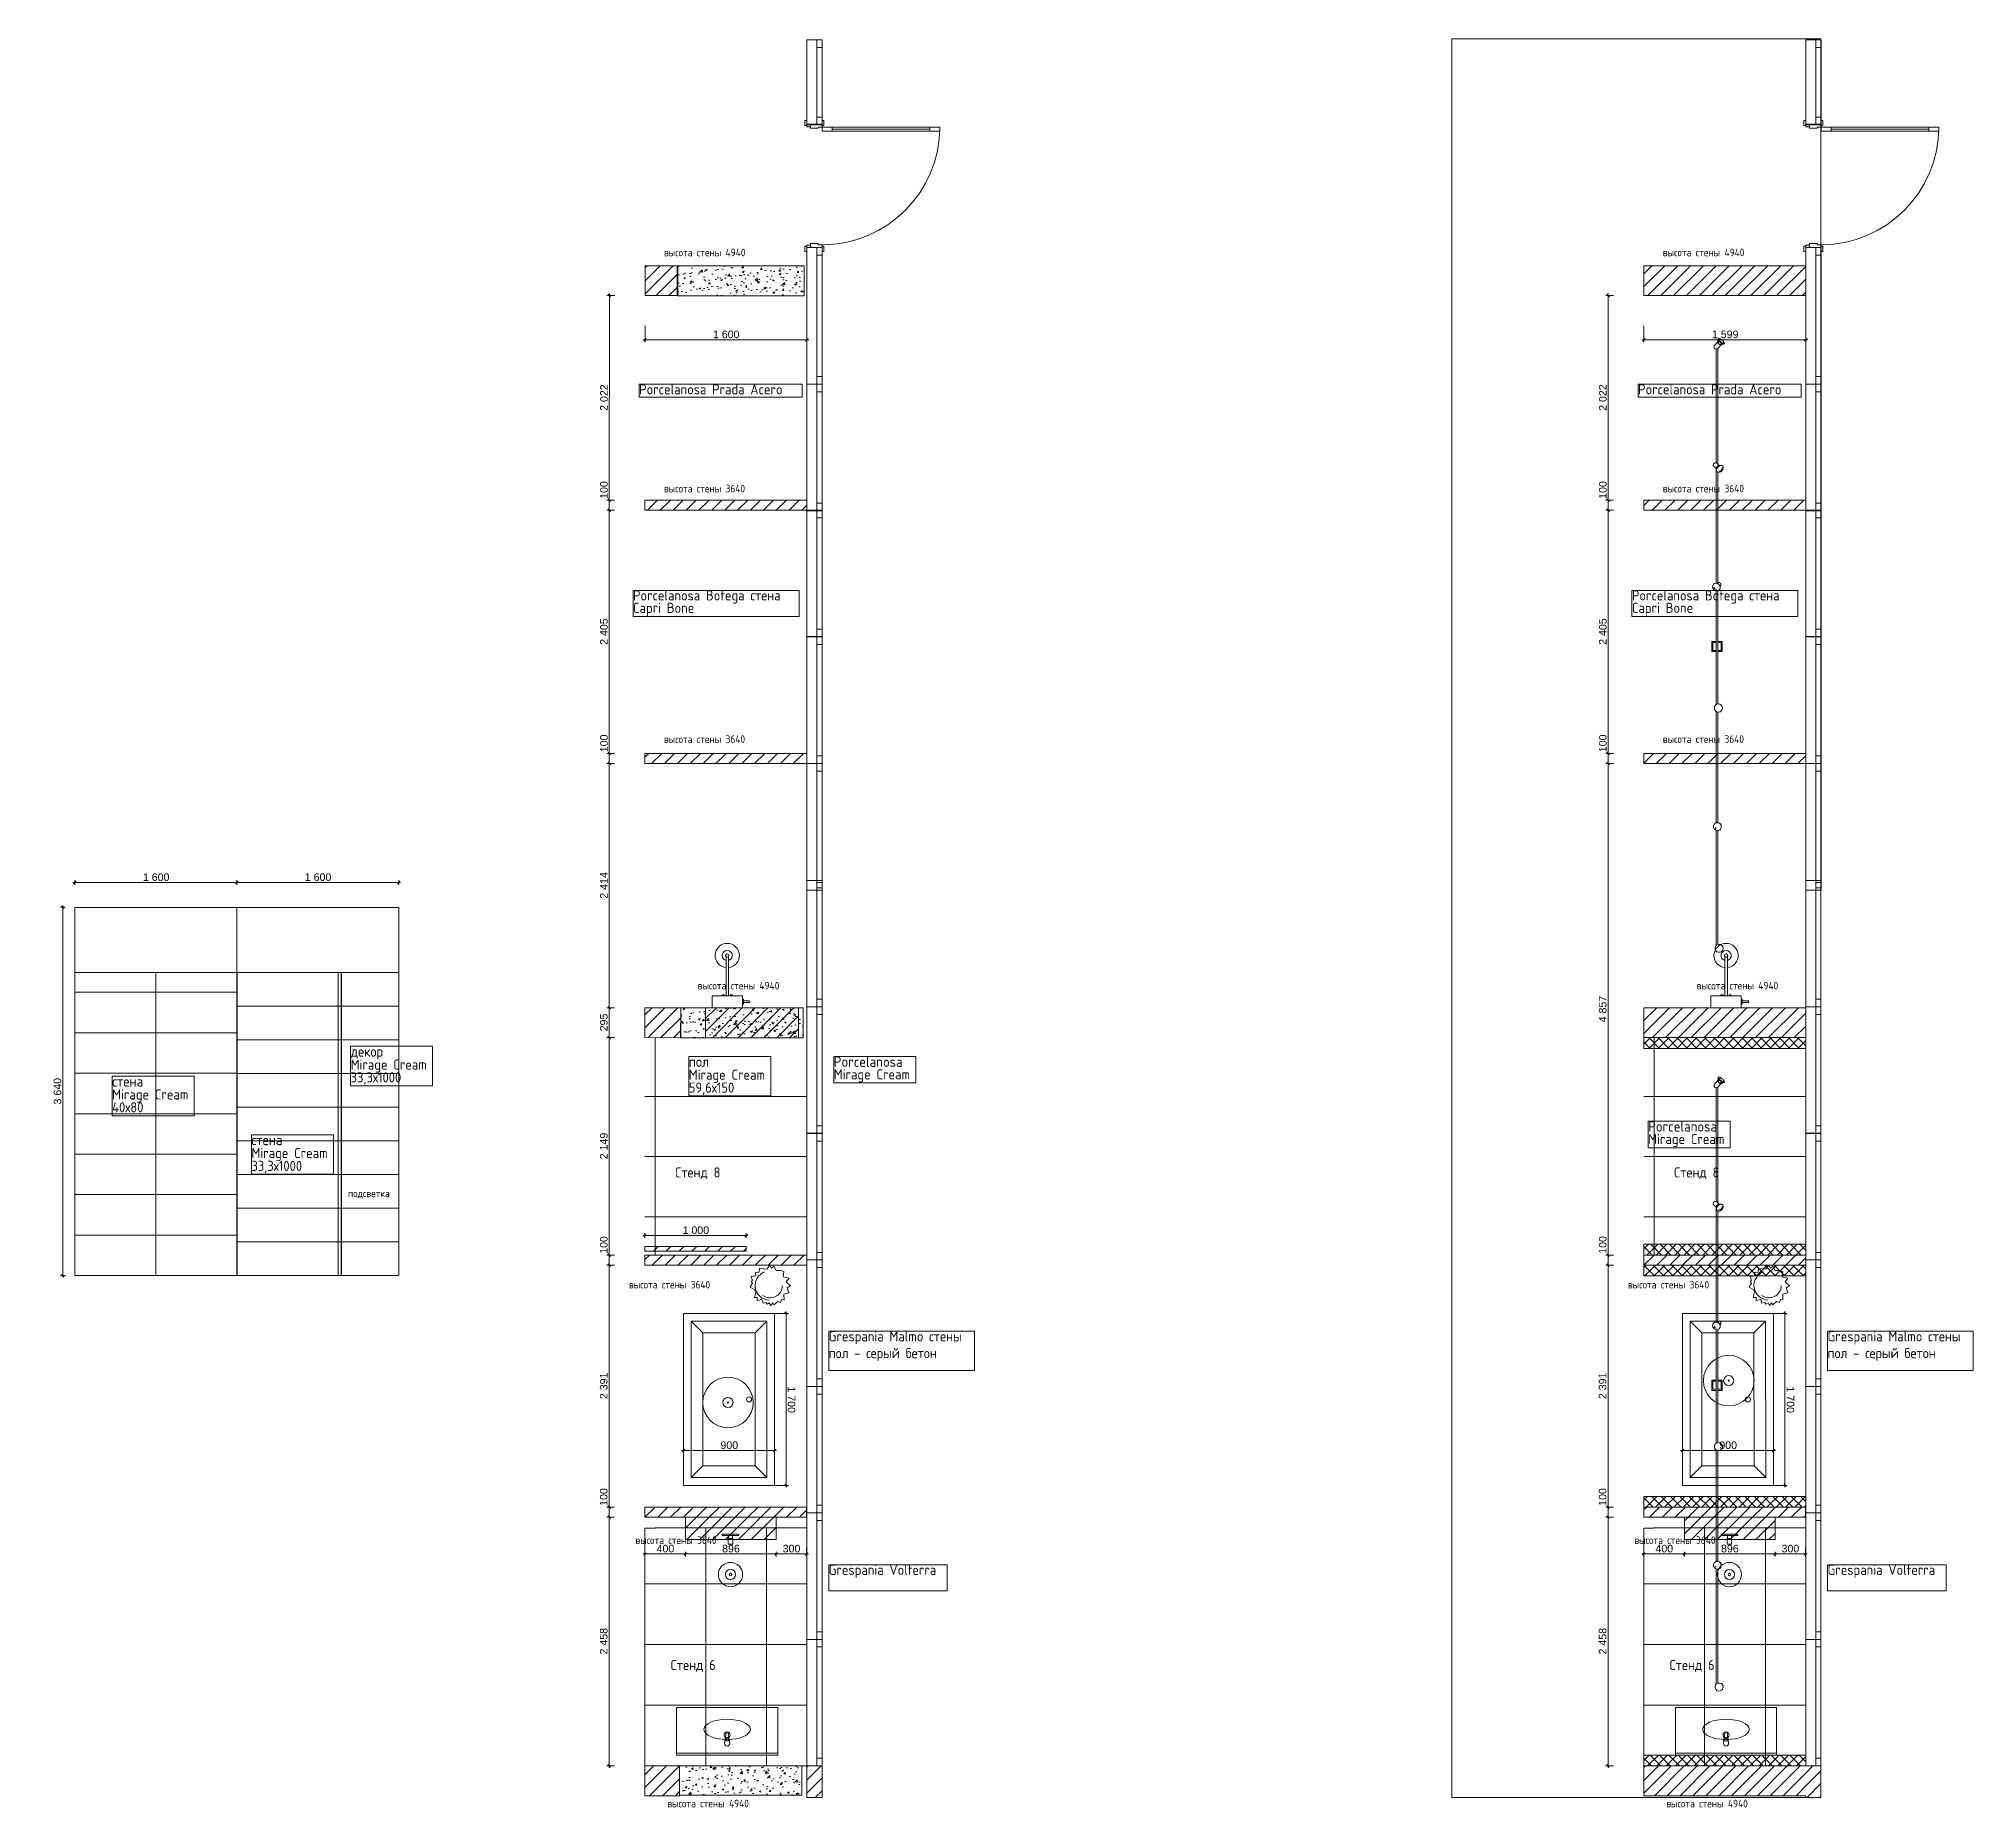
# Model space of a CAD drawing. Header units: millimetres. Extents: x 2336463 to 2579121, y 595385 to 778077.
# Drawn here: x 2495641 to 2514759, y 615995 to 633476 of the extents above; entities that cross this region are included whole.
import ezdxf

# ---------------------------------------------------------------- set-up
doc = ezdxf.new("R2010")
doc.units = ezdxf.units.MM
doc.header["$MEASUREMENT"] = 0
for name, color, linetype in [('+ план экспозиций', 7, 'Continuous'), ('+возводимые стены', 7, 'Continuous'), ('Интерьер - Мебель', 7, 'Continuous'), ('сит план', 7, 'Continuous')]:
    doc.layers.add(name, color=color, linetype=linetype)
for name, color, linetype, lineweight in [('+ план экспозиций_Ном._пера__1', 7, 'Continuous', 13), ('+возводимые стены_Ном._пера__1', 7, 'Continuous', 13), ('+возводимые стены_Ном._пера__101', 252, 'Continuous', 5), ('+возводимые стены_Ном._пера__5', 5, 'Continuous', 13), ('1 Планировка_Ном._пера__1', 7, 'Continuous', 13), ('Двери ARCHICAD_Ном._пера__1', 7, 'Continuous', 13), ('Интерьер - Мебель_Ном._пера__1', 7, 'Continuous', 13), ('Окна ARCHICAD_Ном._пера__1', 7, 'Continuous', 13), ('сит план_Ном._пера__1', 7, 'Continuous', 13)]:
    doc.layers.add(name, color=color, linetype=linetype, lineweight=lineweight)
for name, color, linetype, lineweight, true_color in [('+ план экспозиций_Ном._пера__242', 7, 'Continuous', 13, 0x1b55b5), ('+ план экспозиций_Ном._пера__58', 7, 'Continuous', 5, 0xdf0000), ('+возводимые стены_Ном._пера__169', 7, 'Continuous', 5, 0x68b353), ('+возводимые стены_Ном._пера__242', 7, 'Continuous', 13, 0x1b55b5), ('+возводимые стены_Ном._пера__9', 7, 'Continuous', 15, 0x3dad99), ('Интерьер - Мебель_Ном._пера__242', 7, 'Continuous', 13, 0x1b55b5), ('Интерьер - Мебель_Ном._пера__55', 7, 'Continuous', 30, 0xff0909), ('Интерьер - Мебель_Ном._пера__58', 7, 'Continuous', 5, 0xdf0000), ('сит план_Ном._пера__87', 7, 'Continuous', 20, 0x6a6a6a)]:
    doc.layers.add(name, color=color, linetype=linetype, lineweight=lineweight, true_color=true_color)
doc.styles.add('СГЕНЕРИР_СТИЛЬ_1', font='arial.ttf')
doc.styles.add('СГЕНЕРИР_СТИЛЬ_4', font='isocp.shx')
doc.dimstyles.new('СГЕНЕРИР_СТИЛЬ__1', dxfattribs={"dimtxt": 75, "dimasz": 23.75, "dimexe": 0.18, "dimexo": 300, "dimgap": 0, "dimtad": 1, "dimtih": 1, "dimtoh": 1, "dimdec": 0, "dimzin": 0, "dimdsep": 46, "dimtxsty": 'СГЕНЕРИР_СТИЛЬ_1', "dimblk": 'ARROWHEAD_6', "dimblk1": 'ARROWHEAD_6', "dimblk2": 'ARROWHEAD_6', "dimcen": 0.09, "dimclrd": 256, "dimclre": 256, "dimclrt": 256, "dimazin": 0, "dimtfac": 1, "dimtdec": 4, "dimtmove": 0, "dimatfit": 3, "dimfxl": 0, "dimtolj": 1, "dimtzin": 0, "dimarcsym": 0})
doc.dimstyles.new('СГЕНЕРИР_СТИЛЬ__2', dxfattribs={"dimtxt": 75, "dimasz": 23.75, "dimexe": 0.18, "dimexo": 300, "dimgap": 0, "dimtad": 1, "dimdec": 0, "dimzin": 0, "dimdsep": 46, "dimtxsty": 'СГЕНЕРИР_СТИЛЬ_1', "dimblk": 'ARROWHEAD_6', "dimblk1": 'ARROWHEAD_6', "dimblk2": 'ARROWHEAD_6', "dimcen": 0.09, "dimclrd": 256, "dimclre": 256, "dimclrt": 256, "dimazin": 0, "dimtfac": 1, "dimtdec": 4, "dimtmove": 0, "dimatfit": 3, "dimfxl": 0, "dimtolj": 1, "dimtzin": 0, "dimarcsym": 0})
pattern_1 = [(45, (2086872.015, 585813.69), (-63.639609, 63.639609), [])]
pattern_2 = [(45, (2086872.015, 585813.686), (-45.961939, 45.961939), []), (135, (2086872.015, 585813.686), (45.961939, 45.961939), [])]
pattern_3 = [(50, (2086872.01, 585813.69), (-182.18467, 15.939086), [19.05, -209.55]), (355, (2086872.01, 585813.69), (-35.24342, 191.056845), [15.24, -167.640584]), (100.451445, (2086887.2, 585812.36), (146.94125, 175.11775), [16.19001, -178.090245]), (46.1842, (2086872.01, 585864.49), (-271.07904, 42.04233), [28.575, -314.325]), (96.63556, (2086894.6, 585860.98), (237.40413, 247.42612), [24.28502, -267.1356]), (351.18415, (2086872.01, 585864.49), (237.40413, 247.42612), [22.85997, -251.45973]), (21, (2086897.41, 585851.79), (-151.61439, 102.2652), [19.05, -209.55]), (326, (2086897.41, 585851.79), (61.80203, 184.18797), [15.24, -167.64]), (71.451445, (2086910.05, 585843.26), (213.41642, 81.92277), [16.19001, -178.08994]), (37.5, (2086872.015, 585813.686), (3.088603, 84.555039), [0, -165.608, 0, -170.18, 0, -168.275]), (7.5, (2086872.015, 585813.69), (66.819663, 100.180575), [0, -97.028, 0, -161.798, 0, -64.135]), (327.5, (2086815.37, 585813.686), (-135.590595, 5.728744), [0, -63.5, 0, -198.12, 0, -262.89]), (317.5, (2086789.97, 585813.69), (148.12918, 25.42649), [0, -82.55, 0, -131.572, 0, -186.69])]

msp = doc.modelspace()

# ---------------------------------------------------------------- texts
at = {"layer": '+ план экспозиций_Ном._пера__1', "color": 7, "linetype": 'Continuous', "lineweight": 13, "char_height": 100, "attachment_point": 1, "style": 'СГЕНЕРИР_СТИЛЬ_4'}
for s, insert in [('\\A1;{\\pql;\\Fisocp.shx;Porcelanosa Prada\\Fisocp.shx; Acero\\Fisocp.shx; }', (2501574.9, 630060.8)), ('\\A1;{\\pql;\\Fisocp.shx;Porcelanosa Prada\\Fisocp.shx; Acero\\Fisocp.shx; }', (2511446.1, 630060.8)), ('\\A1;{\\pql;\\Fisocp.shx;Grespania Malmo стены\\P\\pql;\\Fisocp.shx;пол - серый бетон \\P\\pql;\\Fisocp.shx;}', (2503447.7, 620701)), ('\\A1;{\\pql;\\Fisocp.shx;Grespania Malmo стены\\P\\pql;\\Fisocp.shx;пол - серый бетон \\P\\pql;\\Fisocp.shx;}', (2513318.9, 620701)), ('\\A1;{\\pql;\\Fisocp.shx;Grespania \\Fisocp.shx;Volterra\\P\\pql;\\Fisocp.shx;}', (2503447.7, 618392.5)), ('\\A1;{\\pql;\\Fisocp.shx;Grespania \\Fisocp.shx;Volterra\\P\\pql;\\Fisocp.shx;}', (2513318.9, 618392.5))]:
    msp.add_mtext(s, dxfattribs=dict(at, insert=insert))
at = {"layer": '+ план экспозиций_Ном._пера__1', "color": 7, "linetype": 'Continuous', "lineweight": 13, "attachment_point": 1, "style": 'СГЕНЕРИР_СТИЛЬ_4'}
for s, insert, char_height, line_spacing_factor in [('\\A1;{\\pql;\\Fisocp.shx;Porcelanosa \\Fisocp.shx;Botega стена\\P\\pql;\\Fisocp.shx;Capri Bone}', (2501514.2, 628023.5), 100, 0.738168), ('\\A1;{\\pql;\\Fisocp.shx;Porcelanosa \\Fisocp.shx;Botega стена\\P\\pql;\\Fisocp.shx;Capri Bone}', (2511385.4, 628023.5), 100, 0.738168), ('\\A1;{\\pql;\\Fisocp.shx;декор\\P\\pql;\\Fisocp.shx;\\H0.975709x;Mirage Cream\\P\\pql;\\Fisocp.shx;33,3х1000}', (2498723.8, 623516.9), 102.49, 0.761905), ('\\A1;{\\pql;\\Fisocp.shx;пол\\P\\pql;\\Fisocp.shx;\\H0.975709x;Mirage Cream\\P\\pql;\\Fisocp.shx;59,6х150}', (2502065.5, 623416.1), 102.49, 0.761905), ('\\A1;{\\pql;\\Fisocp.shx;Porcelanosa\\P\\pql;\\Fisocp.shx;\\H0.975709x;Mirage \\Fisocp.shx;Cream}', (2503498.2, 623416.1), 102.49, 0.735321), ('\\A1;{\\pql;\\Fisocp.shx;стена\\P\\pql;\\Fisocp.shx;\\H0.975709x;Mirage Cream\\P\\pql;\\Fisocp.shx;40х80}', (2496367.3, 623220.9), 102.49, 0.759832), ('\\A1;{\\pql;\\Fisocp.shx;Porcelanosa\\P\\pql;\\Fisocp.shx;\\H0.975709x;Mirage \\Fisocp.shx;Cream}', (2511546.3, 622776.3), 102.49, 0.735321), ('\\A1;{\\pql;\\Fisocp.shx;стена\\P\\pql;\\Fisocp.shx;\\H0.975709x;Mirage Cream\\P\\pql;\\Fisocp.shx;33,3\\Fisocp.shx;х\\Fisocp.shx;1000}', (2497743.9, 622642.3), 102.49, 0.761905)]:
    msp.add_mtext(s, dxfattribs=dict(at, insert=insert, char_height=char_height, line_spacing_factor=line_spacing_factor))
at = {"layer": '+ план экспозиций_Ном._пера__58', "color": 12, "linetype": 'Continuous', "lineweight": 5, "true_color": 0xdf0000, "char_height": 100, "attachment_point": 1, "style": 'СГЕНЕРИР_СТИЛЬ_4'}
for s, insert in [('\\A1;{\\pql;\\Fisocp.shx;Стенд \\Fisocp.shx;8}', (2501930.7, 622320.4)), ('\\A1;{\\pql;\\Fisocp.shx;Стенд \\Fisocp.shx;8}', (2511801.9, 622320.4)), ('\\A1;{\\pql;\\Fisocp.shx;Стенд 6 }', (2501886.1, 617451.6)), ('\\A1;{\\pql;\\Fisocp.shx;Стенд 6 }', (2511757.3, 617451.6))]:
    msp.add_mtext(s, dxfattribs=dict(at, insert=insert))
at = {"layer": 'Интерьер - Мебель_Ном._пера__1', "color": 7, "linetype": 'Continuous', "lineweight": 13, "char_height": 75, "attachment_point": 1, "style": 'СГЕНЕРИР_СТИЛЬ_4'}
for s, insert in [('\\A1;{\\pql;\\Fisocp.shx;высота стены 4940}', (2501819.5, 631400.7)), ('\\A1;{\\pql;\\Fisocp.shx;высота стены 4940}', (2511690.7, 631400.7)), ('\\A1;{\\pql;\\Fisocp.shx;высота стены \\Fisocp.shx;3640}', (2501819.5, 629067)), ('\\A1;{\\pql;\\Fisocp.shx;высота стены \\Fisocp.shx;3640}', (2511690.7, 629067)), ('\\A1;{\\pql;\\Fisocp.shx;высота стены \\Fisocp.shx;3640}', (2501819.5, 626590.5)), ('\\A1;{\\pql;\\Fisocp.shx;высота стены \\Fisocp.shx;3640}', (2511690.7, 626590.5)), ('\\A1;{\\pql;\\Fisocp.shx;высота стены \\Fisocp.shx;4940}', (2502154, 624154)), ('\\A1;{\\pql;\\Fisocp.shx;высота стены \\Fisocp.shx;4940}', (2512025.2, 624154)), ('\\A1;{\\pql;\\Fisocp.shx;подсветка}', (2498697, 622100.8)), ('\\A1;{\\pql;\\Fisocp.shx;высота стены \\Fisocp.shx;3640}', (2501474.6, 621198.3)), ('\\A1;{\\pql;\\Fisocp.shx;высота стены \\Fisocp.shx;3640}', (2511345.8, 621198.3)), ('\\A1;{\\pql;\\Fisocp.shx;высота стены \\Fisocp.shx;3640}', (2501538.2, 618673.1)), ('\\A1;{\\pql;\\Fisocp.shx;высота стены \\Fisocp.shx;3640}', (2511409.4, 618673.1)), ('\\A1;{\\pql;\\Fisocp.shx;высота стены \\Fisocp.shx;4940}', (2501853.3, 616070.2)), ('\\A1;{\\pql;\\Fisocp.shx;высота стены \\Fisocp.shx;4940}', (2511724.5, 616070.2))]:
    msp.add_mtext(s, dxfattribs=dict(at, insert=insert))

# ---------------------------------------------------------------- blocks, each defined once
blk = doc.blocks.new('Перекрытие_151', base_point=(2509607, 616092))
at = {"layer": 'Интерьер - Мебель_Ном._пера__1', "color": 7, "linetype": 'Continuous', "lineweight": 13, "flags": 128}
blk.add_lwpolyline([(2509607, 616092), (2513253, 616092), (2513253, 633476), (2509607, 633476)], close=True, dxfattribs=at)
blk = doc.blocks.new('Окно 25_10')
at = {"layer": 'Окна ARCHICAD_Ном._пера__1', "color": 7, "linetype": 'Continuous', "lineweight": 13}
for p, q in [((-625, 100), (625, 100)), ((-625, 0), (-625, 100)), ((-625, 0), (-550, 0)), ((-625, -50), (-625, 0)), ((-625, -50), (-625, 0)), ((-550, 0), (-550, -50)), ((-550, 0), (550, 0)), ((550, -50), (550, 0)), ((550, 0), (625, 0)), ((625, 0), (625, 100)), ((625, -50), (625, 0)), ((625, -50), (625, 0)), ((-625, -50), (625, -50)), ((-550, -50), (-625, -50)), ((550, -50), (-550, -50)), ((625, -50), (550, -50))]:
    blk.add_line(p, q, dxfattribs=at)
blk = doc.blocks.new('Окно 25_17')
at = {"layer": 'Окна ARCHICAD_Ном._пера__1', "color": 7, "linetype": 'Continuous', "lineweight": 13}
for p, q in [((-675, 100), (675, 100)), ((-675, 0), (-675, 100)), ((-675, 0), (-600, 0)), ((-675, -50), (-675, 0)), ((-675, -50), (-675, 0)), ((-600, 0), (-600, -50)), ((-600, 0), (600, 0)), ((600, -50), (600, 0)), ((600, 0), (675, 0)), ((675, 0), (675, 100)), ((675, -50), (675, 0)), ((675, -50), (675, 0)), ((-675, -50), (675, -50)), ((-600, -50), (-675, -50)), ((600, -50), (-600, -50)), ((675, -50), (600, -50))]:
    blk.add_line(p, q, dxfattribs=at)
blk = doc.blocks.new('Окно 25_18')
at = {"layer": 'Окна ARCHICAD_Ном._пера__1', "color": 7, "linetype": 'Continuous', "lineweight": 13}
for p, q in [((-419, 0), (419, 0)), ((-419, 0), (-344, 0)), ((-419, 0), (-419, -50)), ((-419, 0), (-419, -50)), ((-344, 0), (-344, -50)), ((-344, 0), (344, 0)), ((344, -50), (344, 0)), ((344, 0), (419, 0)), ((419, 0), (419, -50)), ((419, 0), (419, -50)), ((-344, -50), (-419, -50)), ((-419, -50), (-419, -150)), ((-419, -150), (419, -150)), ((344, -50), (-344, -50)), ((419, -50), (344, -50)), ((419, -50), (419, -150))]:
    blk.add_line(p, q, dxfattribs=at)
blk = doc.blocks.new('Однопольная Дверь 25_2')
at = {"layer": 'Двери ARCHICAD_Ном._пера__1', "color": 7, "linetype": 'Continuous', "lineweight": 13}
for p, q in [((542, 1064), (542, 1164)), ((542, 1164), (582, 1164)), ((582, 1164), (582, 1064)), ((582, 1064), (542, 1064)), ((562, 1064), (562, 100)), ((-647, 0), (-647, 19)), ((-647, 19), (-597, 19)), ((-597, 0), (-647, 0)), ((-610, 0), (-647, 0)), ((-610, 0), (-647, 0)), ((-582, 0), (-610, 0)), ((-610, 0), (-610, -115)), ((-610, 0), (-610, -115)), ((-610, 0), (-610, -115)), ((-597, 19), (-597, 0)), ((-582, -40), (-582, 0)), ((542, 0), (542, 100)), ((542, 100), (582, 100)), ((582, 0), (542, 0)), ((582, 100), (582, 0)), ((610, 0), (582, 0)), ((582, 0), (582, -40)), ((597, 19), (647, 19)), ((597, 0), (597, 19)), ((647, 0), (597, 0)), ((610, -115), (610, 0)), ((610, 0), (610, -115)), ((610, 0), (610, -115)), ((610, 0), (647, 0)), ((610, 0), (647, 0)), ((647, 19), (647, 0)), ((-647, -169), (-647, -150)), ((-647, -150), (-597, -150)), ((-610, -150), (-647, -150)), ((-610, -150), (-647, -150)), ((-597, -169), (-647, -169)), ((-610, -150), (-610, -115)), ((-610, -115), (-585, -115)), ((-610, -115), (-570, -115)), ((-610, -115), (-610, -150)), ((-610, -115), (-610, -150)), ((-585, -150), (-610, -150)), ((-597, -150), (-597, -169)), ((-585, -115), (-585, -150)), ((-570, -40), (-582, -40)), ((-570, -115), (-570, -40)), ((582, -40), (570, -40)), ((570, -40), (570, -115)), ((570, -115), (610, -115)), ((585, -150), (585, -115)), ((585, -115), (610, -115)), ((610, -150), (585, -150)), ((597, -150), (647, -150)), ((597, -169), (597, -150)), ((647, -169), (597, -169)), ((610, -115), (610, -150)), ((610, -115), (610, -150)), ((610, -115), (610, -150)), ((610, -150), (647, -150)), ((610, -150), (647, -150)), ((647, -150), (647, -169))]:
    blk.add_line(p, q, dxfattribs=at)
at = {"layer": 'Двери ARCHICAD_Ном._пера__1', "color": 7, "linetype": 'Continuous', "lineweight": 13, "flags": 128}
for points in [[(562, 1064), (562, 100), (542, 100), (542, 1064)], [(582, 1064), (582, 100), (562, 100), (562, 1064)]]:
    blk.add_lwpolyline(points, close=True, dxfattribs=at)
at = {"layer": 'Двери ARCHICAD_Ном._пера__1', "color": 7, "linetype": 'Continuous', "lineweight": 13}
blk.add_arc((582, 0), 1164, 90, 180, dxfattribs=at)
blk = doc.blocks.new('Стена_570', base_point=(2503382, 616092))
at = {"layer": 'сит план_Ном._пера__87', "linetype": 'Continuous', "lineweight": 20, "true_color": 0x6a6a6a}
h = blk.add_hatch(dxfattribs=at)
h.set_pattern_fill('Блоки_Бетонные_Эффективные', color=251, style=0, pattern_type=2)
h.set_pattern_definition(pattern_1)
h.paths.add_polyline_path([(2503232, 633464), (2503382, 633464), (2503382, 633465), (2503232, 633465)])
h = blk.add_hatch(dxfattribs=at)
h.set_pattern_fill('Блоки_Бетонные_Эффективные', color=251, style=0, pattern_type=2)
h.set_pattern_definition(pattern_1)
h.paths.add_polyline_path([(2503232, 630060), (2503382, 630060), (2503382, 630062), (2503232, 630062)])
h = blk.add_hatch(dxfattribs=at)
h.set_pattern_fill('Блоки_Бетонные_Эффективные', color=251, style=0, pattern_type=2)
h.set_pattern_definition(pattern_1)
h.paths.add_polyline_path([(2503232, 627563), (2503382, 627563), (2503382, 627566), (2503232, 627566)])
h = blk.add_hatch(dxfattribs=at)
h.set_pattern_fill('Блоки_Бетонные_Эффективные', color=251, style=0, pattern_type=2)
h.set_pattern_definition(pattern_1)
h.paths.add_polyline_path([(2503232, 626311), (2503382, 626311), (2503382, 626313), (2503232, 626313)])
h = blk.add_hatch(dxfattribs=at)
h.set_pattern_fill('Блоки_Бетонные_Эффективные', color=251, style=0, pattern_type=2)
h.set_pattern_definition(pattern_1)
h.paths.add_polyline_path([(2503232, 622655), (2503382, 622655), (2503382, 622657), (2503232, 622657)])
h = blk.add_hatch(dxfattribs=at)
h.set_pattern_fill('Блоки_Бетонные_Эффективные', color=251, style=0, pattern_type=2)
h.set_pattern_definition(pattern_1)
h.paths.add_polyline_path([(2503232, 616092), (2503382, 616092), (2503382, 616405), (2503232, 616405)])
at = {"layer": 'сит план_Ном._пера__1', "color": 7, "linetype": 'Continuous', "lineweight": 13}
for p, q in [((2503332, 633464), (2503232, 633464)), ((2503382, 633464), (2503332, 633464)), ((2503332, 630062), (2503232, 630062)), ((2503332, 630060), (2503232, 630060)), ((2503382, 630062), (2503332, 630062)), ((2503382, 630060), (2503332, 630060)), ((2503332, 627566), (2503232, 627566)), ((2503332, 627563), (2503232, 627563)), ((2503382, 627566), (2503332, 627566)), ((2503382, 627563), (2503332, 627563)), ((2503332, 626313), (2503232, 626313)), ((2503332, 626311), (2503232, 626311)), ((2503382, 626313), (2503332, 626313)), ((2503382, 626311), (2503332, 626311)), ((2503332, 622657), (2503232, 622657)), ((2503332, 622655), (2503232, 622655)), ((2503382, 622657), (2503332, 622657)), ((2503382, 622655), (2503332, 622655)), ((2503332, 616405), (2503232, 616405)), ((2503382, 616405), (2503332, 616405))]:
    blk.add_line(p, q, dxfattribs=at)
at = {"layer": 'сит план_Ном._пера__1', "color": 7, "linetype": 'Continuous', "lineweight": 13, "flags": 128}
for points in [[(2503382, 633465), (2503232, 633465)], [(2503382, 633464), (2503382, 633465)], [(2503232, 630062), (2503232, 630060)], [(2503382, 630060), (2503382, 630062)], [(2503232, 627566), (2503232, 627563)], [(2503382, 627563), (2503382, 627566)], [(2503382, 626311), (2503382, 626313)], [(2503232, 622657), (2503232, 622655)], [(2503382, 622655), (2503382, 622657)], [(2503232, 616405), (2503232, 616092)], [(2503382, 616092), (2503382, 616405)], [(2503232, 616092), (2503382, 616092)]]:
    blk.add_lwpolyline(points, dxfattribs=at)
at = {"layer": 'Двери ARCHICAD_Ном._пера__1', "color": 7, "linetype": 'Continuous', "lineweight": 13, "xscale": -1, "zscale": 1000, "rotation": 269.9989164459285}
blk.add_blockref('Однопольная Дверь 25_2', (2503382, 632021), dxfattribs=at)
at = {"layer": 'Окна ARCHICAD_Ном._пера__1', "color": 7, "linetype": 'Continuous', "lineweight": 13, "xscale": -1, "zscale": 1000}
for name, p, rotation in [('Окно 25_18', (2503382, 633045), 269.9989164459285), ('Окно 25_10', (2503332, 623282), 89.99891644592851)]:
    blk.add_blockref(name, p, dxfattribs=dict(at, rotation=rotation))
at = {"layer": 'Окна ARCHICAD_Ном._пера__1', "color": 7, "linetype": 'Continuous', "lineweight": 13, "zscale": 1000, "rotation": 89.99891644592851}
for name, p in [('Окно 25_17', (2503332, 630737)), ('Окно 25_10', (2503332, 629435)), ('Окно 25_10', (2503332, 628191)), ('Окно 25_10', (2503332, 626938)), ('Окно 25_10', (2503332, 625686)), ('Окно 25_10', (2503332, 624532)), ('Окно 25_10', (2503332, 622030)), ('Окно 25_10', (2503332, 620780)), ('Окно 25_10', (2503332, 619530)), ('Окно 25_10', (2503332, 618280)), ('Окно 25_10', (2503332, 617030))]:
    blk.add_blockref(name, p, dxfattribs=at)
blk = doc.blocks.new('Стена_571', base_point=(2503151, 623602))
at = {"layer": 'сит план_Ном._пера__87', "linetype": 'Continuous', "lineweight": 20, "true_color": 0x6a6a6a}
h = blk.add_hatch(dxfattribs=at)
h.set_pattern_fill('Блоки_Бетонные_Эффективные', color=251, style=0, pattern_type=2)
h.set_pattern_definition(pattern_1)
h.paths.add_polyline_path([(2503151, 623897), (2502232, 623897), (2502232, 623602), (2503151, 623602)])
at = {"layer": 'сит план_Ном._пера__1', "color": 7, "linetype": 'Continuous', "lineweight": 13, "flags": 128}
for points in [[(2503151, 623897), (2502232, 623897)], [(2502232, 623897), (2502232, 623602)], [(2503151, 623602), (2503151, 623897)], [(2502232, 623602), (2503151, 623602)]]:
    blk.add_lwpolyline(points, dxfattribs=at)
blk = doc.blocks.new('Стена_572', base_point=(2501632, 621454))
at = {"layer": '+возводимые стены_Ном._пера__169', "linetype": 'Continuous', "lineweight": 5, "true_color": 0x68b353}
h = blk.add_hatch(dxfattribs=at)
h.set_pattern_fill('Блоки_Бетонные_Эффективные', color=85, style=0, pattern_type=2)
h.set_pattern_definition(pattern_1)
h.paths.add_polyline_path([(2501632, 621354), (2503232, 621354), (2503232, 621454), (2501632, 621454)])
at = {"layer": '+возводимые стены_Ном._пера__101', "color": 252, "linetype": 'Continuous', "lineweight": 5, "flags": 128}
for points in [[(2503232, 621454), (2501632, 621454)], [(2501632, 621454), (2501632, 621354)], [(2501632, 621354), (2503232, 621354)], [(2503232, 621354), (2503232, 621454)]]:
    blk.add_lwpolyline(points, dxfattribs=at)
blk = doc.blocks.new('Стена_573', base_point=(2501632, 618963))
at = {"layer": '+возводимые стены_Ном._пера__169', "linetype": 'Continuous', "lineweight": 5, "true_color": 0x68b353}
h = blk.add_hatch(dxfattribs=at)
h.set_pattern_fill('Блоки_Бетонные_Эффективные', color=85, style=0, pattern_type=2)
h.set_pattern_definition(pattern_1)
h.paths.add_polyline_path([(2501632, 618863), (2503229, 618863), (2503229, 618963), (2501632, 618963)])
at = {"layer": '+возводимые стены_Ном._пера__101', "color": 252, "linetype": 'Continuous', "lineweight": 5, "flags": 128}
for points in [[(2503229, 618963), (2501632, 618963)], [(2501632, 618963), (2501632, 618863)], [(2501632, 618863), (2503229, 618863)], [(2503229, 618863), (2503229, 618963)]]:
    blk.add_lwpolyline(points, dxfattribs=at)
blk = doc.blocks.new('Стена_574', base_point=(2501974, 616405))
at = {"layer": '+возводимые стены_Ном._пера__169', "linetype": 'Continuous', "lineweight": 5, "true_color": 0x68b353}
h = blk.add_hatch(dxfattribs=at)
h.set_pattern_fill('Блоки_Бетонные_Эффективные', color=85, style=0, pattern_type=2)
h.set_pattern_definition(pattern_1)
h.paths.add_polyline_path([(2501974, 616405), (2501632, 616405), (2501632, 616110), (2501974, 616110)])
at = {"layer": '+возводимые стены_Ном._пера__101', "color": 252, "linetype": 'Continuous', "lineweight": 5, "flags": 128}
for points in [[(2501974, 616405), (2501632, 616405)], [(2501632, 616405), (2501632, 616110)], [(2501974, 616110), (2501974, 616405)], [(2501632, 616110), (2501974, 616110)]]:
    blk.add_lwpolyline(points, dxfattribs=at)
blk = doc.blocks.new('Стена_575', base_point=(2501986, 623897))
at = {"layer": '+возводимые стены_Ном._пера__169', "linetype": 'Continuous', "lineweight": 5, "true_color": 0x68b353}
h = blk.add_hatch(dxfattribs=at)
h.set_pattern_fill('Блоки_Бетонные_Эффективные', color=85, style=0, pattern_type=2)
h.set_pattern_definition(pattern_1)
h.paths.add_polyline_path([(2501986, 623897), (2501632, 623898), (2501632, 623603), (2501985, 623602)])
at = {"layer": '+возводимые стены_Ном._пера__101', "color": 252, "linetype": 'Continuous', "lineweight": 5, "flags": 128}
for points in [[(2501986, 623897), (2501632, 623898)], [(2501632, 623898), (2501632, 623603)], [(2501985, 623602), (2501986, 623897)], [(2501632, 623603), (2501985, 623602)]]:
    blk.add_lwpolyline(points, dxfattribs=at)
blk = doc.blocks.new('Стена_576', base_point=(2503382, 626311))
at = {"layer": '+возводимые стены_Ном._пера__169', "linetype": 'Continuous', "lineweight": 5, "true_color": 0x68b353}
h = blk.add_hatch(dxfattribs=at)
h.set_pattern_fill('Блоки_Бетонные_Эффективные', color=85, style=0, pattern_type=2)
h.set_pattern_definition(pattern_1)
h.paths.add_polyline_path([(2503232, 626411), (2501632, 626411), (2501632, 626311), (2503232, 626311)])
at = {"layer": '+возводимые стены_Ном._пера__101', "color": 252, "linetype": 'Continuous', "lineweight": 5, "flags": 128}
for points in [[(2503232, 626411), (2501632, 626411)], [(2501632, 626411), (2501632, 626311)], [(2501632, 626311), (2503232, 626311)]]:
    blk.add_lwpolyline(points, dxfattribs=at)
blk = doc.blocks.new('Стена_577', base_point=(2503382, 628816))
at = {"layer": '+возводимые стены_Ном._пера__169', "linetype": 'Continuous', "lineweight": 5, "true_color": 0x68b353}
h = blk.add_hatch(dxfattribs=at)
h.set_pattern_fill('Блоки_Бетонные_Эффективные', color=85, style=0, pattern_type=2)
h.set_pattern_definition(pattern_1)
h.paths.add_polyline_path([(2503232, 628916), (2501632, 628916), (2501632, 628816), (2503232, 628816)])
at = {"layer": '+возводимые стены_Ном._пера__101', "color": 252, "linetype": 'Continuous', "lineweight": 5, "flags": 128}
for points in [[(2503232, 628916), (2501632, 628916)], [(2501632, 628916), (2501632, 628816)], [(2501632, 628816), (2503232, 628816)]]:
    blk.add_lwpolyline(points, dxfattribs=at)
blk = doc.blocks.new('Стена_578', base_point=(2501951, 631232))
at = {"layer": '+возводимые стены_Ном._пера__169', "linetype": 'Continuous', "lineweight": 5, "true_color": 0x68b353}
h = blk.add_hatch(dxfattribs=at)
h.set_pattern_fill('Блоки_Бетонные_Эффективные', color=85, style=0, pattern_type=2)
h.set_pattern_definition(pattern_1)
h.paths.add_polyline_path([(2501951, 631232), (2501633, 631232), (2501633, 630937), (2501950, 630937)])
at = {"layer": '+возводимые стены_Ном._пера__101', "color": 252, "linetype": 'Continuous', "lineweight": 5, "flags": 128}
for points in [[(2501951, 631232), (2501633, 631232)], [(2501633, 631232), (2501633, 630937)], [(2501950, 630937), (2501951, 631232)], [(2501633, 630937), (2501950, 630937)]]:
    blk.add_lwpolyline(points, dxfattribs=at)
blk = doc.blocks.new('Стена_579', base_point=(2513253, 616092))
at = {"layer": 'сит план_Ном._пера__87', "linetype": 'Continuous', "lineweight": 20, "true_color": 0x6a6a6a}
h = blk.add_hatch(dxfattribs=at)
h.set_pattern_fill('Блоки_Бетонные_Эффективные', color=251, style=0, pattern_type=2)
h.set_pattern_definition(pattern_1)
h.paths.add_polyline_path([(2513104, 633464), (2513254, 633464), (2513254, 633465), (2513104, 633465)])
h = blk.add_hatch(dxfattribs=at)
h.set_pattern_fill('Блоки_Бетонные_Эффективные', color=251, style=0, pattern_type=2)
h.set_pattern_definition(pattern_1)
h.paths.add_polyline_path([(2513104, 630060), (2513254, 630060), (2513254, 630062), (2513104, 630062)])
h = blk.add_hatch(dxfattribs=at)
h.set_pattern_fill('Блоки_Бетонные_Эффективные', color=251, style=0, pattern_type=2)
h.set_pattern_definition(pattern_1)
h.paths.add_polyline_path([(2513104, 627563), (2513254, 627563), (2513254, 627566), (2513104, 627566)])
h = blk.add_hatch(dxfattribs=at)
h.set_pattern_fill('Блоки_Бетонные_Эффективные', color=251, style=0, pattern_type=2)
h.set_pattern_definition(pattern_1)
h.paths.add_polyline_path([(2513104, 626311), (2513254, 626311), (2513254, 626313), (2513104, 626313)])
h = blk.add_hatch(dxfattribs=at)
h.set_pattern_fill('Блоки_Бетонные_Эффективные', color=251, style=0, pattern_type=2)
h.set_pattern_definition(pattern_1)
h.paths.add_polyline_path([(2513103, 622655), (2513253, 622655), (2513253, 622657), (2513103, 622657)])
h = blk.add_hatch(dxfattribs=at)
h.set_pattern_fill('Блоки_Бетонные_Эффективные', color=251, style=0, pattern_type=2)
h.set_pattern_definition(pattern_1)
h.paths.add_polyline_path([(2513103, 616092), (2513253, 616092), (2513253, 616405), (2513103, 616405)])
at = {"layer": 'сит план_Ном._пера__1', "color": 7, "linetype": 'Continuous', "lineweight": 13}
for p, q in [((2513204, 633464), (2513104, 633464)), ((2513254, 633464), (2513204, 633464)), ((2513204, 630062), (2513104, 630062)), ((2513204, 630060), (2513104, 630060)), ((2513254, 630062), (2513204, 630062)), ((2513254, 630060), (2513204, 630060)), ((2513204, 627566), (2513104, 627566)), ((2513204, 627563), (2513104, 627563)), ((2513254, 627566), (2513204, 627566)), ((2513254, 627563), (2513204, 627563)), ((2513204, 626313), (2513104, 626313)), ((2513204, 626311), (2513104, 626311)), ((2513254, 626313), (2513204, 626313)), ((2513254, 626311), (2513204, 626311)), ((2513203, 622657), (2513103, 622657)), ((2513203, 622655), (2513103, 622655)), ((2513253, 622657), (2513203, 622657)), ((2513253, 622655), (2513203, 622655)), ((2513203, 616405), (2513103, 616405)), ((2513253, 616405), (2513203, 616405))]:
    blk.add_line(p, q, dxfattribs=at)
at = {"layer": 'сит план_Ном._пера__1', "color": 7, "linetype": 'Continuous', "lineweight": 13, "flags": 128}
for points in [[(2513254, 633465), (2513104, 633465)], [(2513254, 633464), (2513254, 633465)], [(2513104, 630062), (2513104, 630060)], [(2513254, 630060), (2513254, 630062)], [(2513104, 627566), (2513104, 627563)], [(2513254, 627563), (2513254, 627566)], [(2513254, 626311), (2513254, 626313)], [(2513103, 622657), (2513103, 622655)], [(2513253, 622655), (2513253, 622657)], [(2513253, 616092), (2513253, 616405)], [(2513103, 616110), (2513103, 616092)], [(2513103, 616092), (2513253, 616092)]]:
    blk.add_lwpolyline(points, dxfattribs=at)
at = {"layer": 'Двери ARCHICAD_Ном._пера__1', "color": 7, "linetype": 'Continuous', "lineweight": 13, "xscale": -1, "zscale": 1000, "rotation": 269.9989164459285}
blk.add_blockref('Однопольная Дверь 25_2', (2513254, 632021), dxfattribs=at)
at = {"layer": 'Окна ARCHICAD_Ном._пера__1', "color": 7, "linetype": 'Continuous', "lineweight": 13, "xscale": -1, "zscale": 1000}
for name, p, rotation in [('Окно 25_18', (2513254, 633045), 269.9989164459285), ('Окно 25_10', (2513203, 623282), 89.99891644592851)]:
    blk.add_blockref(name, p, dxfattribs=dict(at, rotation=rotation))
at = {"layer": 'Окна ARCHICAD_Ном._пера__1', "color": 7, "linetype": 'Continuous', "lineweight": 13, "zscale": 1000, "rotation": 89.99891644592851}
for name, p in [('Окно 25_17', (2513204, 630737)), ('Окно 25_10', (2513204, 629435)), ('Окно 25_10', (2513204, 628191)), ('Окно 25_10', (2513204, 626938)), ('Окно 25_10', (2513204, 625686)), ('Окно 25_10', (2513203, 624532)), ('Окно 25_10', (2513203, 622030)), ('Окно 25_10', (2513203, 620780)), ('Окно 25_10', (2513203, 619530)), ('Окно 25_10', (2513203, 618280)), ('Окно 25_10', (2513203, 617030))]:
    blk.add_blockref(name, p, dxfattribs=at)
blk = doc.blocks.new('Стена_580', base_point=(2513103, 623603))
at = {"layer": 'сит план_Ном._пера__87', "linetype": 'Continuous', "lineweight": 20, "true_color": 0x6a6a6a}
h = blk.add_hatch(dxfattribs=at)
h.set_pattern_fill('Блоки_Бетонные_Эффективные', color=251, style=0, pattern_type=2)
h.set_pattern_definition(pattern_1)
h.paths.add_polyline_path([(2513103, 623898), (2511503, 623898), (2511503, 623603), (2513103, 623603)])
at = {"layer": 'сит план_Ном._пера__1', "color": 7, "linetype": 'Continuous', "lineweight": 13, "flags": 128}
for points in [[(2513103, 623898), (2511503, 623898)], [(2511503, 623898), (2511503, 623603)], [(2513103, 623603), (2513103, 623898)], [(2511503, 623603), (2513103, 623603)]]:
    blk.add_lwpolyline(points, dxfattribs=at)
blk = doc.blocks.new('Стена_581', base_point=(2511503, 621454))
at = {"layer": '+возводимые стены_Ном._пера__169', "linetype": 'Continuous', "lineweight": 5, "true_color": 0x68b353}
h = blk.add_hatch(dxfattribs=at)
h.set_pattern_fill('Блоки_Бетонные_Эффективные', color=85, style=0, pattern_type=2)
h.set_pattern_definition(pattern_1)
h.paths.add_polyline_path([(2511503, 621354), (2513103, 621354), (2513103, 621454), (2511503, 621454)])
at = {"layer": '+возводимые стены_Ном._пера__101', "color": 252, "linetype": 'Continuous', "lineweight": 5, "flags": 128}
for points in [[(2513103, 621454), (2511503, 621454)], [(2511503, 621454), (2511503, 621354)], [(2511503, 621354), (2513103, 621354)], [(2513103, 621354), (2513103, 621454)]]:
    blk.add_lwpolyline(points, dxfattribs=at)
blk = doc.blocks.new('Стена_582', base_point=(2511503, 618963))
at = {"layer": '+возводимые стены_Ном._пера__169', "linetype": 'Continuous', "lineweight": 5, "true_color": 0x68b353}
h = blk.add_hatch(dxfattribs=at)
h.set_pattern_fill('Блоки_Бетонные_Эффективные', color=85, style=0, pattern_type=2)
h.set_pattern_definition(pattern_1)
h.paths.add_polyline_path([(2511503, 618863), (2513100, 618863), (2513100, 618963), (2511503, 618963)])
at = {"layer": '+возводимые стены_Ном._пера__101', "color": 252, "linetype": 'Continuous', "lineweight": 5, "flags": 128}
for points in [[(2513100, 618963), (2511503, 618963)], [(2511503, 618963), (2511503, 618863)], [(2511503, 618863), (2513100, 618863)], [(2513100, 618863), (2513100, 618963)]]:
    blk.add_lwpolyline(points, dxfattribs=at)
blk = doc.blocks.new('Стена_583', base_point=(2513253, 616405))
at = {"layer": '+возводимые стены_Ном._пера__169', "linetype": 'Continuous', "lineweight": 5, "true_color": 0x68b353}
h = blk.add_hatch(dxfattribs=at)
h.set_pattern_fill('Блоки_Бетонные_Эффективные', color=85, style=0, pattern_type=2)
h.set_pattern_definition(pattern_1)
h.paths.add_polyline_path([(2513103, 616405), (2511503, 616405), (2511504, 616110), (2513103, 616110)])
at = {"layer": '+возводимые стены_Ном._пера__101', "color": 252, "linetype": 'Continuous', "lineweight": 5, "flags": 128}
for points in [[(2513103, 616405), (2511503, 616405)], [(2511503, 616405), (2511504, 616110)], [(2511504, 616110), (2513103, 616110)]]:
    blk.add_lwpolyline(points, dxfattribs=at)
blk = doc.blocks.new('Стена_584', base_point=(2513254, 626311))
at = {"layer": '+возводимые стены_Ном._пера__169', "linetype": 'Continuous', "lineweight": 5, "true_color": 0x68b353}
h = blk.add_hatch(dxfattribs=at)
h.set_pattern_fill('Блоки_Бетонные_Эффективные', color=85, style=0, pattern_type=2)
h.set_pattern_definition(pattern_1)
h.paths.add_polyline_path([(2513104, 626411), (2511504, 626411), (2511504, 626311), (2513104, 626311)])
at = {"layer": '+возводимые стены_Ном._пера__101', "color": 252, "linetype": 'Continuous', "lineweight": 5, "flags": 128}
for points in [[(2513104, 626411), (2511504, 626411)], [(2511504, 626411), (2511504, 626311)], [(2511504, 626311), (2513104, 626311)]]:
    blk.add_lwpolyline(points, dxfattribs=at)
blk = doc.blocks.new('Стена_585', base_point=(2513254, 628816))
at = {"layer": '+возводимые стены_Ном._пера__169', "linetype": 'Continuous', "lineweight": 5, "true_color": 0x68b353}
h = blk.add_hatch(dxfattribs=at)
h.set_pattern_fill('Блоки_Бетонные_Эффективные', color=85, style=0, pattern_type=2)
h.set_pattern_definition(pattern_1)
h.paths.add_polyline_path([(2513104, 628916), (2511504, 628916), (2511504, 628816), (2513104, 628816)])
at = {"layer": '+возводимые стены_Ном._пера__101', "color": 252, "linetype": 'Continuous', "lineweight": 5, "flags": 128}
for points in [[(2513104, 628916), (2511504, 628916)], [(2511504, 628916), (2511504, 628816)], [(2511504, 628816), (2513104, 628816)]]:
    blk.add_lwpolyline(points, dxfattribs=at)
blk = doc.blocks.new('Стена_586', base_point=(2513254, 631232))
at = {"layer": '+возводимые стены_Ном._пера__169', "linetype": 'Continuous', "lineweight": 5, "true_color": 0x68b353}
h = blk.add_hatch(dxfattribs=at)
h.set_pattern_fill('Блоки_Бетонные_Эффективные', color=85, style=0, pattern_type=2)
h.set_pattern_definition(pattern_1)
h.paths.add_polyline_path([(2513104, 631232), (2511504, 631232), (2511504, 630937), (2513104, 630937)])
at = {"layer": '+возводимые стены_Ном._пера__101', "color": 252, "linetype": 'Continuous', "lineweight": 5, "flags": 128}
for points in [[(2513104, 631232), (2511504, 631232)], [(2511504, 631232), (2511504, 630937)], [(2511504, 630937), (2513104, 630937)]]:
    blk.add_lwpolyline(points, dxfattribs=at)
blk = doc.blocks.new('Ванна Отдельностоящая 25')
at = {"layer": '1 Планировка_Ном._пера__1', "color": 7, "linetype": 'Continuous', "lineweight": 13}
for p, q in [((1623, 823), (77, 823)), ((77, 823), (77, 77)), ((77, 823), (192.5, 707.5)), ((1623, 823), (1507.5, 707.5)), ((1623, 77), (1623, 823)), ((1507.5, 707.5), (192.5, 707.5)), ((192.5, 707.5), (192.5, 192.5)), ((1507.5, 192.5), (1507.5, 707.5)), ((77, 77), (192.5, 192.5)), ((192.5, 192.5), (1507.5, 192.5)), ((1623, 77), (1507.5, 192.5)), ((77, 77), (1623, 77))]:
    blk.add_line(p, q, dxfattribs=at)
at = {"layer": '1 Планировка_Ном._пера__1', "color": 7, "linetype": 'Continuous', "lineweight": 13, "flags": 128}
blk.add_lwpolyline([(0, 0), (1700, 0), (1700, 900), (0, 900)], close=True, dxfattribs=at)
at = {"layer": '1 Планировка_Ном._пера__1', "color": 7, "linetype": 'Continuous', "lineweight": 13}
blk.add_circle((850, 252.5), 25, dxfattribs=at)
blk = doc.blocks.new('Панель с Несколькими Умывальниками 25_2')
at = {"layer": 'Интерьер - Мебель_Ном._пера__1', "color": 7, "linetype": 'Continuous', "lineweight": 13}
for p, q in [((-500, 0), (500, 0)), ((-500, -470), (-500, 0)), ((500, -470), (500, 0)), ((-500, -20), (500, -20)), ((-14, -155), (-14, -140)), ((-14, -140), (14, -140)), ((14, -140), (14, -155)), ((-500, -470), (500, -470))]:
    blk.add_line(p, q, dxfattribs=at)
at = {"layer": 'Интерьер - Мебель_Ном._пера__1', "color": 7, "linetype": 'Continuous', "lineweight": 13, "flags": 128}
blk.add_lwpolyline([(-25, -115), (-21, -157, 0.12102), (-18, -166), (-11, -219, 0.882566), (11, -219), (18, -166, 0.12102), (21, -157), (25, -115, 1)], format="xyb", close=True, dxfattribs=at)
at = {"layer": 'Интерьер - Мебель_Ном._пера__1', "color": 7, "linetype": 'Continuous', "lineweight": 13}
blk.add_circle((0, -200), 30, dxfattribs=at)
for radius, start, end in [(21.1, 212.771, 327.229), (13.6, 180, 0)]:
    blk.add_arc((0, -155), radius, start, end, dxfattribs=at)
blk.add_ellipse((0, -255), major_axis=(230, 0), ratio=0.434783, dxfattribs=at)
blk = doc.blocks.new('Модель Комнатного Растения 25')
at = {"layer": '+ план экспозиций_Ном._пера__1', "color": 7, "linetype": 'Continuous', "lineweight": 13, "flags": 128}
blk.add_lwpolyline([(-106, -131), (-106, -138), (-102, -168), (-30, -162), (-1, -201), (16, -172), (40, -192), (62, -149), (105, -148), (138, -139), (131, -86), (189, -73), (161, -37), (204, 2), (170, 22), (186, 73), (137, 84), (139, 142), (115, 139), (105, 167), (77, 157), (40, 191), (27, 172), (8, 199), (-8, 172), (-29, 185), (-40, 167), (-68, 175), (-80, 139), (-125, 149), (-125, 118), (-154, 117), (-141, 67), (-150, 42), (-196, 16), (-172, -24), (-185, -44), (-172, -51), (-184, -90), (-139, -96), (-144, -130)], close=True, dxfattribs=at)
at = {"layer": '+ план экспозиций_Ном._пера__1', "color": 7, "linetype": 'Continuous', "lineweight": 13}
for major_axis, start_param, end_param in [((147, 0), 1.630223, 4.355651), ((123, 0), 0.039289, 2.204763)]:
    blk.add_ellipse((0, 0), major_axis=major_axis, ratio=0.982005, start_param=start_param, end_param=end_param, dxfattribs=at)
blk = doc.blocks.new('Подвесной Светильник 25')
at = {"layer": '+ план экспозиций_Ном._пера__58', "color": 12, "linetype": 'Continuous', "lineweight": 5, "true_color": 0xdf0000}
for radius in [250, 50, 5]:
    blk.add_circle((0, 0), radius, dxfattribs=at)
blk = doc.blocks.new('Набор Источников Света Потолочный 25')
at = {"layer": 'Интерьер - Мебель_Ном._пера__58', "color": 12, "linetype": 'Continuous', "lineweight": 5, "true_color": 0xdf0000}
for p, q in [((-3006, 11), (-3017, 0)), ((-2992, 18), (-3006, 11)), ((-2977, 19), (-2992, 18)), ((-2962, 13), (-2977, 19)), ((-2950, 3), (-2962, 13)), ((-1816, 8), (-2956, 8)), ((-2944, -11), (-2950, 3)), ((-1812, 16), (-1818, 2)), ((-1818, 2), (-1818, -13)), ((-1801, 28), (-1812, 16)), ((-1787, 34), (-1801, 28)), ((-1793, 15), (-1799, 8)), ((-1799, 8), (-1799, 8)), ((-1784, 19), (-1793, 15)), ((-1772, 35), (-1787, 34)), ((-1784, 19), (-1784, 19)), ((-1758, 29), (-1772, 35)), ((-1747, 19), (-1758, 29)), ((-1741, 5), (-1747, 19)), ((-1747, 19), (-1746, 19)), ((-1740, 5), (-1746, 19)), ((-640, 8), (-1742, 8)), ((-1741, -10), (-1741, 5)), ((-1740, -10), (-1740, 5)), ((-645, 1), (-647, -15)), ((-645, 1), (-647, -15)), ((-636, 14), (-645, 1)), ((-636, 14), (-645, 1)), ((-623, 23), (-636, 14)), ((-636, 14), (-636, 14)), ((-608, 26), (-623, 23)), ((-593, 23), (-608, 26)), ((-580, 15), (-593, 23)), ((-571, 2), (-580, 15)), ((550, 8), (-575, 8)), ((-567, -13), (-571, 2)), ((50, 50), (-50, 50)), ((-50, 50), (-50, 8)), ((40, 40), (-40, 40)), ((-40, 40), (-40, 8)), ((40, 8), (40, 40)), ((50, 8), (50, 50)), ((553, 19), (549, 4)), ((549, 4), (552, -10)), ((562, 32), (553, 19)), ((574, 41), (562, 32)), ((567, 14), (565, 6)), ((565, 5), (565, 6)), ((572, 22), (567, 14)), ((579, 27), (572, 22)), ((589, 44), (574, 41)), ((588, 29), (579, 27)), ((588, 29), (588, 29)), ((603, 42), (589, 44)), ((615, 35), (603, 42)), ((623, 23), (615, 35)), ((615, 35), (616, 34)), ((624, 23), (616, 34)), ((622, -6), (625, 9)), ((625, 9), (623, 23)), ((623, -7), (626, 8)), ((626, 8), (624, 23)), ((1761, 8), (626, 8)), ((1735, 3), (1726, -3)), ((1736, 4), (1727, -2)), ((1747, 4), (1735, 3)), ((1748, 5), (1736, 4)), ((1761, -1), (1747, 4)), ((1762, 0), (1748, 5)), ((1751, 4), (1760, 7)), ((1760, 5), (1756, 2)), ((1756, 2), (1756, 2)), ((1761, 4), (1757, 2)), ((1761, 4), (1759, 3)), ((1774, 22), (1760, 7)), ((1767, 5), (1760, 5)), ((1761, 4), (1760, 4)), ((1767, 4), (1761, 4)), ((1761, 4), (1762, 4)), ((1774, -9), (1762, 0)), ((1770, 3), (1764, -2)), ((1774, 3), (1767, 5)), ((1774, 2), (1767, 4)), ((1781, 30), (1774, 22)), ((1781, -2), (1774, 3)), ((1780, -2), (1774, 2)), ((1786, 33), (1781, 30)), ((1790, 36), (1786, 33)), ((1796, 36), (1790, 36)), ((1800, 36), (1796, 36)), ((1805, 35), (1800, 36)), ((1810, 31), (1805, 35)), ((1812, 2), (1805, -6)), ((1814, 27), (1810, 31)), ((1815, 7), (1812, 2)), ((1816, 22), (1814, 27)), ((1815, 7), (1817, 12)), ((2940, 8), (1815, 8)), ((1816, 22), (1816, 18)), ((1817, 12), (1816, 18)), ((2942, 16), (2940, 8)), ((2940, 8), (2942, 1)), ((2944, 20), (2942, 17)), ((2942, 17), (2942, 16)), ((2942, 1), (2942, -1)), ((2946, 22), (2944, 20)), ((2948, 24), (2946, 22)), ((2950, 26), (2948, 24)), ((2952, 27), (2950, 26)), ((2952, 27), (2959, 29)), ((2959, 29), (2966, 28)), ((2968, 28), (2966, 28)), ((2968, 28), (2975, 24)), ((2975, 24), (2985, 15)), ((2985, 15), (3005, -4)), ((3000, 8), (2992, 8)), ((3000, 8), (3000, 7)), ((3000, 7), (3000, 6)), ((3000, 6), (3000, 3)), ((3000, 3), (3000, 1)), ((-3017, 0), (-3022, -15)), ((-3017, 0), (-3022, -15)), ((-3022, -15), (-3021, -31)), ((-3022, -15), (-3021, -31)), ((-3021, -31), (-3015, -45)), ((-3021, -31), (-3015, -45)), ((-3017, 0), (-3017, 0)), ((-3015, -45), (-3003, -55)), ((-3015, -45), (-3003, -55)), ((-3003, -55), (-2988, -60)), ((-3003, -55), (-2988, -61)), ((-2988, -60), (-2973, -60)), ((-2988, -61), (-2973, -60)), ((-2973, -60), (-2959, -53)), ((-2973, -60), (-2959, -53)), ((-2959, -53), (-2948, -41)), ((-2959, -53), (-2948, -42)), ((-2948, -41), (-2943, -27)), ((-2948, -41), (-2948, -42)), ((-1818, -8), (-2945, -8)), ((-2943, -27), (-2944, -11)), ((-1818, -13), (-1812, -27)), ((-1812, -27), (-1801, -37)), ((-1812, -27), (-1801, -38)), ((-1812, -27), (-1812, -27)), ((-1801, -37), (-1787, -42)), ((-1801, -38), (-1787, -43)), ((-1787, -42), (-1771, -42)), ((-1787, -43), (-1771, -42)), ((-1771, -42), (-1757, -35)), ((-1771, -42), (-1757, -36)), ((-1771, -42), (-1770, -42)), ((-1769, -43), (-1770, -42)), ((-1769, -43), (-1761, -42)), ((-1761, -42), (-1754, -39)), ((-1757, -35), (-1746, -24)), ((-1757, -36), (-1746, -25)), ((-1754, -39), (-1749, -34)), ((-1749, -34), (-1746, -27)), ((-1746, -24), (-1741, -10)), ((-1746, -25), (-1740, -10)), ((-1746, -25), (-1746, -25)), ((-1746, -27), (-1746, -25)), ((-646, -8), (-1740, -8)), ((-647, -15), (-644, -30)), ((-647, -15), (-644, -30)), ((-644, -30), (-635, -43)), ((-644, -30), (-635, -43)), ((-635, -43), (-622, -51)), ((-635, -43), (-622, -51)), ((-622, -51), (-606, -54)), ((-622, -51), (-607, -54)), ((-607, -54), (-591, -51)), ((-606, -54), (-591, -50)), ((-591, -50), (-578, -42)), ((-591, -51), (-579, -42)), ((-578, -42), (-579, -42)), ((-578, -42), (-570, -28)), ((-570, -28), (-567, -13)), ((551, -8), (-569, -8)), ((-50, -8), (-50, -50)), ((-50, -50), (50, -50)), ((-40, -8), (-40, -40)), ((-40, -40), (40, -40)), ((40, -40), (40, -8)), ((50, -50), (50, -8)), ((552, -10), (559, -22)), ((559, -22), (571, -30)), ((559, -22), (560, -23)), ((560, -23), (572, -30)), ((571, -30), (586, -32)), ((572, -30), (587, -32)), ((586, -32), (601, -28)), ((587, -32), (601, -28)), ((598, -33), (595, -30)), ((598, -33), (604, -37)), ((601, -28), (613, -19)), ((601, -28), (614, -19)), ((607, -38), (604, -37)), ((607, -38), (614, -39)), ((613, -19), (622, -6)), ((614, -19), (623, -7)), ((614, -39), (622, -37)), ((622, -37), (628, -33)), ((627, -3), (624, 0)), ((631, -9), (627, -3)), ((628, -33), (632, -27)), ((1723, -8), (630, -8)), ((632, -13), (631, -9)), ((634, -20), (632, -13)), ((632, -27), (634, -20)), ((1726, -3), (1721, -12)), ((1721, -12), (1722, -24)), ((1722, -24), (1728, -37)), ((1726, -3), (1727, -2)), ((1728, -37), (1738, -49)), ((1735, -19), (1734, -21)), ((1734, -21), (1735, -28)), ((1735, -28), (1735, -30)), ((1735, -30), (1738, -37)), ((1738, -37), (1743, -43)), ((1738, -49), (1750, -58)), ((1743, -43), (1750, -47)), ((1750, -47), (1757, -50)), ((1750, -58), (1764, -62)), ((1759, -50), (1757, -50)), ((1759, -50), (1767, -49)), ((1773, -10), (1761, -1)), ((1764, -62), (1776, -62)), ((1768, -49), (1767, -49)), ((1783, -21), (1773, -10)), ((1784, -20), (1774, -9)), ((1776, -62), (1785, -56)), ((1785, -8), (1780, -2)), ((1786, -8), (1781, -2)), ((1787, -11), (1782, -18)), ((1789, -34), (1783, -21)), ((1790, -33), (1784, -20)), ((1788, -14), (1785, -8)), ((1785, -56), (1790, -47)), ((1785, -56), (1786, -55)), ((1789, -15), (1786, -8)), ((1786, -25), (1788, -20)), ((1786, -55), (1791, -45)), ((1788, -20), (1787, -23)), ((1787, -25), (1789, -21)), ((1787, -25), (1787, -26)), ((1788, -20), (1788, -14)), ((1788, -20), (1788, -21)), ((1788, -20), (1788, -20)), ((1789, -21), (1789, -15)), ((1789, -31), (1791, -21)), ((1790, -47), (1789, -34)), ((1791, -45), (1790, -33)), ((1805, -6), (1791, -21)), ((2948, -8), (1803, -8)), ((2942, -1), (2947, -8)), ((2947, -8), (2957, -17)), ((2957, -17), (2977, -35)), ((2991, -65), (2977, -34)), ((2984, -32), (2982, -37)), ((2982, -37), (2983, -39)), ((2984, -32), (2983, -36)), ((2983, -36), (2983, -39)), ((2983, -39), (2986, -39)), ((2983, -39), (2993, -59)), ((2983, -39), (2993, -59)), ((2983, -40), (2985, -40)), ((2987, -26), (2984, -32)), ((2988, -26), (2984, -32)), ((2985, -30), (2992, -38)), ((2985, -40), (2990, -38)), ((2986, -39), (2990, -37)), ((2992, -20), (2987, -26)), ((2992, -20), (2988, -26)), ((2990, -38), (2991, -37)), ((2990, -37), (2991, -37)), ((2993, -59), (2990, -68)), ((2990, -68), (2991, -73)), ((2994, -60), (2991, -69)), ((2991, -69), (2992, -74)), ((2992, -74), (2991, -73)), ((2998, -14), (2992, -20)), ((2998, -15), (2992, -20)), ((2992, -38), (2995, -49)), ((2992, -74), (2998, -75)), ((3000, -47), (2993, -59)), ((3001, -49), (2994, -60)), ((2995, -48), (2996, -53)), ((2996, -53), (2996, -53)), ((3003, -10), (2998, -14)), ((3003, -11), (2998, -15)), ((2998, -75), (3006, -71)), ((3009, -35), (3000, -47)), ((3011, -37), (3001, -49)), ((3002, -12), (3010, -18)), ((3008, -8), (3003, -10)), ((3007, -9), (3003, -11)), ((3003, -62), (3005, -63)), ((3036, -14), (3005, -3)), ((3005, -63), (3008, -63)), ((3006, -71), (3017, -63)), ((3010, -9), (3007, -9)), ((3010, -8), (3008, -8)), ((3008, -63), (3012, -64)), ((3009, -16), (3011, -12)), ((3009, -17), (3010, -16)), ((3009, -17), (3009, -16)), ((3020, -25), (3009, -35)), ((3011, -12), (3010, -9)), ((3010, -9), (3031, -16)), ((3010, -9), (3031, -16)), ((3010, -16), (3011, -11)), ((3010, -18), (3021, -20)), ((3011, -11), (3011, -9)), ((3022, -26), (3011, -37)), ((3012, -64), (3015, -63)), ((3015, -63), (3019, -61)), ((3017, -63), (3018, -61)), ((3019, -61), (3024, -57)), ((3031, -17), (3020, -25)), ((3020, -20), (3025, -20)), ((3032, -18), (3022, -26)), ((3024, -57), (3028, -53)), ((3026, -20), (3025, -20)), ((3028, -53), (3033, -47)), ((3039, -13), (3031, -17)), ((3041, -14), (3032, -18)), ((3033, -47), (3036, -42)), ((3035, -27), (3036, -28)), ((3037, -31), (3036, -28)), ((3036, -42), (3037, -38)), ((3036, -41), (3037, -40)), ((3037, -40), (3044, -29)), ((3037, -31), (3038, -35)), ((3038, -35), (3037, -38)), ((3044, -13), (3039, -13)), ((3046, -15), (3041, -14)), ((3046, -15), (3044, -13)), ((3044, -29), (3047, -20)), ((3047, -20), (3046, -15))]:
    blk.add_line(p, q, dxfattribs=at)
blk = doc.blocks.new('*D3328', base_point=(2086872, 585814))
at = {"layer": '+ план экспозиций_Ном._пера__242', "color": 152, "linetype": 'Continuous', "lineweight": 13, "true_color": 0x1b55b5}
for p, q in [((2501613, 618499), (2501632, 618499)), ((2501645, 618511), (2501620, 618486)), ((2501632, 618475), (2501632, 618563)), ((2501632, 618499), (2502032, 618499)), ((2502045, 618511), (2502020, 618486)), ((2502032, 618475), (2502032, 618522))]:
    blk.add_line(p, q, dxfattribs=at)
at = {"layer": '+ план экспозиций_Ном._пера__242', "color": 152, "lineweight": 13, "true_color": 0x1b55b5, "insert": (2501747, 618514), "char_height": 75, "attachment_point": 7, "style": 'СГЕНЕРИР_СТИЛЬ_1'}
blk.add_mtext('\\A1;{\\pql;\\fArial|b0|i0|c204|p38;400}', dxfattribs=at)
blk = doc.blocks.new('ARROWHEAD_6')
at = {"color": 0, "linetype": 'Continuous', "lineweight": 0}
for p, q in [((0, 0), (-1, 0)), ((-0.5, -0.5), (0.5, 0.5))]:
    blk.add_line(p, q, dxfattribs=at)
blk = doc.blocks.new('*D3329', base_point=(2086872, 585814))
at = {"layer": '+ план экспозиций_Ном._пера__242', "color": 152, "linetype": 'Continuous', "lineweight": 13, "true_color": 0x1b55b5}
for p, q in [((2502045, 618511), (2502020, 618486)), ((2502032, 618475), (2502032, 618522)), ((2502032, 618499), (2502928, 618499)), ((2502941, 618511), (2502916, 618486)), ((2502928, 618475), (2502928, 618522))]:
    blk.add_line(p, q, dxfattribs=at)
at = {"layer": '+ план экспозиций_Ном._пера__242', "color": 152, "lineweight": 13, "true_color": 0x1b55b5, "insert": (2502395, 618514), "char_height": 75, "attachment_point": 7, "style": 'СГЕНЕРИР_СТИЛЬ_1'}
blk.add_mtext('\\A1;{\\pql;\\fArial|b0|i0|c204|p38;896}', dxfattribs=at)
blk = doc.blocks.new('*D3330', base_point=(2086872, 585814))
at = {"layer": '+ план экспозиций_Ном._пера__242', "color": 152, "linetype": 'Continuous', "lineweight": 13, "true_color": 0x1b55b5}
for p, q in [((2502941, 618511), (2502916, 618486)), ((2502928, 618475), (2502928, 618522)), ((2502928, 618499), (2503229, 618499)), ((2503216, 618486), (2503241, 618511)), ((2503229, 618475), (2503229, 618563)), ((2503229, 618499), (2503247, 618499))]:
    blk.add_line(p, q, dxfattribs=at)
at = {"layer": '+ план экспозиций_Ном._пера__242', "color": 152, "lineweight": 13, "true_color": 0x1b55b5, "insert": (2502993, 618514), "char_height": 75, "attachment_point": 7, "style": 'СГЕНЕРИР_СТИЛЬ_1'}
blk.add_mtext('\\A1;{\\pql;\\fArial|b0|i0|c204|p38;300}', dxfattribs=at)
blk = doc.blocks.new('*D3331', base_point=(2086872, 585814))
at = {"layer": '+ план экспозиций_Ном._пера__242', "color": 152, "linetype": 'Continuous', "lineweight": 13, "true_color": 0x1b55b5}
for p, q in [((2501994, 619521), (2502013, 619521)), ((2502026, 619534), (2502001, 619509)), ((2502013, 619477), (2502013, 619545)), ((2502013, 619521), (2502913, 619521)), ((2502901, 619509), (2502926, 619534)), ((2502913, 619477), (2502913, 619545)), ((2502913, 619521), (2502932, 619521))]:
    blk.add_line(p, q, dxfattribs=at)
at = {"layer": '+ план экспозиций_Ном._пера__242', "color": 152, "lineweight": 13, "true_color": 0x1b55b5, "insert": (2502378, 619536), "char_height": 75, "attachment_point": 7, "style": 'СГЕНЕРИР_СТИЛЬ_1'}
blk.add_mtext('\\A1;{\\pql;\\fArial|b0|i0|c204|p38;900}', dxfattribs=at)
blk = doc.blocks.new('*D3332', base_point=(2086872, 585814))
at = {"layer": '+ план экспозиций_Ном._пера__242', "color": 152, "linetype": 'Continuous', "lineweight": 13, "true_color": 0x1b55b5}
for p, q in [((2502313, 620877), (2503050, 620877)), ((2503039, 620865), (2503014, 620890)), ((2503026, 620896), (2503026, 620877)), ((2503026, 620877), (2503027, 619177)), ((2502313, 619177), (2503050, 619177)), ((2503014, 619190), (2503039, 619165)), ((2503027, 619177), (2503027, 619158))]:
    blk.add_line(p, q, dxfattribs=at)
at = {"layer": '+ план экспозиций_Ном._пера__242', "color": 152, "lineweight": 13, "true_color": 0x1b55b5, "insert": (2503042, 620155), "char_height": 75, "attachment_point": 7, "rotation": 270.0119, "style": 'СГЕНЕРИР_СТИЛЬ_1'}
blk.add_mtext('\\A1;{\\pql;\\fArial|b0|i0|c204|p38;1\xa0700}', dxfattribs=at)
blk = doc.blocks.new('*D3333', base_point=(2086872, 585814))
at = {"layer": 'Интерьер - Мебель_Ном._пера__242', "color": 152, "linetype": 'Continuous', "lineweight": 13, "true_color": 0x1b55b5}
for p, q in [((2501645, 630513), (2501620, 630488)), ((2501633, 630477), (2501633, 630637)), ((2503220, 630488), (2503245, 630513)), ((2503232, 630477), (2503232, 630524)), ((2501614, 630500), (2501633, 630500)), ((2501633, 630500), (2503232, 630500)), ((2503232, 630500), (2503251, 630500))]:
    blk.add_line(p, q, dxfattribs=at)
at = {"layer": 'Интерьер - Мебель_Ном._пера__242', "color": 152, "lineweight": 13, "true_color": 0x1b55b5, "insert": (2502304, 630515), "char_height": 75, "attachment_point": 7, "style": 'СГЕНЕРИР_СТИЛЬ_1'}
blk.add_mtext('\\A1;{\\pql;\\fArial|b0|i0|c204|p38;1\xa0600}', dxfattribs=at)
blk = doc.blocks.new('*D3334', base_point=(2086872, 585814))
at = {"layer": 'Интерьер - Мебель_Ном._пера__242', "color": 152, "linetype": 'Continuous', "lineweight": 13, "true_color": 0x1b55b5}
for p, q in [((2501257, 630937), (2501333, 630937)), ((2501293, 630925), (2501268, 630950)), ((2501281, 630937), (2501280, 628916)), ((2501281, 630956), (2501281, 630937)), ((2501293, 628903), (2501268, 628928))]:
    blk.add_line(p, q, dxfattribs=at)
at = {"layer": 'Интерьер - Мебель_Ном._пера__242', "color": 152, "lineweight": 13, "true_color": 0x1b55b5, "char_height": 75, "attachment_point": 7, "rotation": 89.9878, "style": 'СГЕНЕРИР_СТИЛЬ_1'}
for s, insert in [('\\A1;{\\pql;\\fArial|b0|i0|c204|p38;2\xa0022}', (2501265, 629798)), ('\\A1;{\\pql;\\fArial|b0|i0|c204|p38;100}', (2501265, 628928))]:
    blk.add_mtext(s, dxfattribs=dict(at, insert=insert))
blk = doc.blocks.new('*D3335', base_point=(2086872, 585814))
at = {"layer": 'Интерьер - Мебель_Ном._пера__242', "color": 152, "linetype": 'Continuous', "lineweight": 13, "true_color": 0x1b55b5}
for p, q in [((2501281, 630937), (2501280, 628916)), ((2501257, 628916), (2501332, 628916)), ((2501257, 628816), (2501332, 628816)), ((2501293, 628903), (2501268, 628928)), ((2501293, 628803), (2501268, 628828)), ((2501280, 628916), (2501280, 628816)), ((2501280, 628816), (2501280, 626411))]:
    blk.add_line(p, q, dxfattribs=at)
blk = doc.blocks.new('*D3336', base_point=(2086872, 585814))
at = {"layer": 'Интерьер - Мебель_Ном._пера__242', "color": 152, "linetype": 'Continuous', "lineweight": 13, "true_color": 0x1b55b5}
for p, q in [((2501293, 628803), (2501268, 628828)), ((2501280, 628816), (2501280, 626411)), ((2501292, 626399), (2501267, 626424))]:
    blk.add_line(p, q, dxfattribs=at)
at = {"layer": 'Интерьер - Мебель_Ном._пера__242', "color": 152, "lineweight": 13, "true_color": 0x1b55b5, "char_height": 75, "attachment_point": 7, "rotation": 89.9878, "style": 'СГЕНЕРИР_СТИЛЬ_1'}
for s, insert in [('\\A1;{\\pql;\\fArial|b0|i0|c204|p38;2\xa0405}', (2501265, 627485)), ('\\A1;{\\pql;\\fArial|b0|i0|c204|p38;100}', (2501265, 626424))]:
    blk.add_mtext(s, dxfattribs=dict(at, insert=insert))
blk = doc.blocks.new('*D3337', base_point=(2086872, 585814))
at = {"layer": 'Интерьер - Мебель_Ном._пера__242', "color": 152, "linetype": 'Continuous', "lineweight": 13, "true_color": 0x1b55b5}
for p, q in [((2501280, 628816), (2501280, 626411)), ((2501256, 626411), (2501332, 626411)), ((2501256, 626311), (2501332, 626311)), ((2501292, 626399), (2501267, 626424)), ((2501292, 626299), (2501267, 626324)), ((2501280, 626311), (2501279, 623898)), ((2501280, 626411), (2501280, 626311))]:
    blk.add_line(p, q, dxfattribs=at)
blk = doc.blocks.new('*D3338', base_point=(2086872, 585814))
at = {"layer": 'Интерьер - Мебель_Ном._пера__242', "color": 152, "linetype": 'Continuous', "lineweight": 13, "true_color": 0x1b55b5}
for p, q in [((2501292, 626299), (2501267, 626324)), ((2501280, 626311), (2501279, 623898)), ((2501256, 623898), (2501332, 623898)), ((2501292, 623885), (2501267, 623910)), ((2501279, 623898), (2501279, 623603))]:
    blk.add_line(p, q, dxfattribs=at)
at = {"layer": 'Интерьер - Мебель_Ном._пера__242', "color": 152, "lineweight": 13, "true_color": 0x1b55b5, "insert": (2501264, 624976), "char_height": 75, "attachment_point": 7, "rotation": 89.9878, "style": 'СГЕНЕРИР_СТИЛЬ_1'}
blk.add_mtext('\\A1;{\\pql;\\fArial|b0|i0|c204|p38;2\xa0414}', dxfattribs=at)
blk = doc.blocks.new('*D3339', base_point=(2086872, 585814))
at = {"layer": 'Интерьер - Мебель_Ном._пера__242', "color": 152, "linetype": 'Continuous', "lineweight": 13, "true_color": 0x1b55b5}
for p, q in [((2501292, 623885), (2501267, 623910)), ((2501279, 623898), (2501279, 623603)), ((2501291, 623590), (2501266, 623615))]:
    blk.add_line(p, q, dxfattribs=at)
at = {"layer": 'Интерьер - Мебель_Ном._пера__242', "color": 152, "lineweight": 13, "true_color": 0x1b55b5, "insert": (2501264, 623665), "char_height": 75, "attachment_point": 7, "rotation": 89.9878, "style": 'СГЕНЕРИР_СТИЛЬ_1'}
blk.add_mtext('\\A1;{\\pql;\\fArial|b0|i0|c204|p38;295}', dxfattribs=at)
blk = doc.blocks.new('*D3340', base_point=(2086872, 585814))
at = {"layer": 'Интерьер - Мебель_Ном._пера__242', "color": 152, "linetype": 'Continuous', "lineweight": 13, "true_color": 0x1b55b5}
for p, q in [((2501279, 623898), (2501279, 623603)), ((2501256, 623603), (2501332, 623603)), ((2501291, 623590), (2501266, 623615)), ((2501279, 623603), (2501279, 621454)), ((2501291, 621441), (2501266, 621466))]:
    blk.add_line(p, q, dxfattribs=at)
at = {"layer": 'Интерьер - Мебель_Ном._пера__242', "color": 152, "lineweight": 13, "true_color": 0x1b55b5, "char_height": 75, "attachment_point": 7, "rotation": 89.9878, "style": 'СГЕНЕРИР_СТИЛЬ_1'}
for s, insert in [('\\A1;{\\pql;\\fArial|b0|i0|c204|p38;2\xa0149}', (2501264, 622400)), ('\\A1;{\\pql;\\fArial|b0|i0|c204|p38;100}', (2501264, 621466))]:
    blk.add_mtext(s, dxfattribs=dict(at, insert=insert))
blk = doc.blocks.new('*D3341', base_point=(2086872, 585814))
at = {"layer": 'Интерьер - Мебель_Ном._пера__242', "color": 152, "linetype": 'Continuous', "lineweight": 13, "true_color": 0x1b55b5}
for p, q in [((2501279, 623603), (2501279, 621454)), ((2501255, 621454), (2501332, 621454)), ((2501291, 621441), (2501266, 621466)), ((2501291, 621341), (2501266, 621366)), ((2501279, 621454), (2501278, 621354))]:
    blk.add_line(p, q, dxfattribs=at)
blk = doc.blocks.new('*D3342', base_point=(2086872, 585814))
at = {"layer": 'Интерьер - Мебель_Ном._пера__242', "color": 152, "linetype": 'Continuous', "lineweight": 13, "true_color": 0x1b55b5}
for p, q in [((2501255, 621354), (2501332, 621354)), ((2501291, 621341), (2501266, 621366)), ((2501279, 621454), (2501278, 621354)), ((2501278, 621354), (2501278, 618963)), ((2501290, 618950), (2501265, 618975))]:
    blk.add_line(p, q, dxfattribs=at)
at = {"layer": 'Интерьер - Мебель_Ном._пера__242', "color": 152, "lineweight": 13, "true_color": 0x1b55b5, "char_height": 75, "attachment_point": 7, "rotation": 89.9878, "style": 'СГЕНЕРИР_СТИЛЬ_1'}
for s, insert in [('\\A1;{\\pql;\\fArial|b0|i0|c204|p38;2\xa0391}', (2501263, 620030)), ('\\A1;{\\pql;\\fArial|b0|i0|c204|p38;100}', (2501263, 618975))]:
    blk.add_mtext(s, dxfattribs=dict(at, insert=insert))
blk = doc.blocks.new('*D3343', base_point=(2086872, 585814))
at = {"layer": 'Интерьер - Мебель_Ном._пера__242', "color": 152, "linetype": 'Continuous', "lineweight": 13, "true_color": 0x1b55b5}
for p, q in [((2501278, 621354), (2501278, 618963)), ((2501255, 618963), (2501332, 618963)), ((2501255, 618863), (2501332, 618863)), ((2501290, 618950), (2501265, 618975)), ((2501290, 618850), (2501265, 618875)), ((2501278, 618863), (2501277, 616405)), ((2501278, 618963), (2501278, 618863))]:
    blk.add_line(p, q, dxfattribs=at)
blk = doc.blocks.new('*D3344', base_point=(2086872, 585814))
at = {"layer": 'Интерьер - Мебель_Ном._пера__242', "color": 152, "linetype": 'Continuous', "lineweight": 13, "true_color": 0x1b55b5}
for p, q in [((2501290, 618850), (2501265, 618875)), ((2501278, 618863), (2501277, 616405)), ((2501254, 616405), (2501332, 616405)), ((2501265, 616417), (2501290, 616392)), ((2501277, 616405), (2501277, 616386))]:
    blk.add_line(p, q, dxfattribs=at)
at = {"layer": 'Интерьер - Мебель_Ном._пера__242', "color": 152, "lineweight": 13, "true_color": 0x1b55b5, "insert": (2501263, 617506), "char_height": 75, "attachment_point": 7, "rotation": 89.9878, "style": 'СГЕНЕРИР_СТИЛЬ_1'}
blk.add_mtext('\\A1;{\\pql;\\fArial|b0|i0|c204|p38;2\xa0458}', dxfattribs=at)
blk = doc.blocks.new('*D3345', base_point=(2086872, 585814))
at = {"layer": '+ план экспозиций_Ном._пера__242', "color": 152, "linetype": 'Continuous', "lineweight": 13, "true_color": 0x1b55b5}
for p, q in [((2511485, 618499), (2511503, 618499)), ((2511516, 618511), (2511491, 618486)), ((2511503, 618475), (2511503, 618563)), ((2511503, 618499), (2511904, 618499)), ((2511916, 618511), (2511891, 618486)), ((2511904, 618475), (2511904, 618522))]:
    blk.add_line(p, q, dxfattribs=at)
at = {"layer": '+ план экспозиций_Ном._пера__242', "color": 152, "lineweight": 13, "true_color": 0x1b55b5, "insert": (2511618, 618514), "char_height": 75, "attachment_point": 7, "style": 'СГЕНЕРИР_СТИЛЬ_1'}
blk.add_mtext('\\A1;{\\pql;\\fArial|b0|i0|c204|p38;400}', dxfattribs=at)
blk = doc.blocks.new('*D3346', base_point=(2086872, 585814))
at = {"layer": '+ план экспозиций_Ном._пера__242', "color": 152, "linetype": 'Continuous', "lineweight": 13, "true_color": 0x1b55b5}
for p, q in [((2511916, 618511), (2511891, 618486)), ((2511904, 618475), (2511904, 618522)), ((2511904, 618499), (2512800, 618499)), ((2512812, 618511), (2512787, 618486)), ((2512800, 618475), (2512800, 618522))]:
    blk.add_line(p, q, dxfattribs=at)
at = {"layer": '+ план экспозиций_Ном._пера__242', "color": 152, "lineweight": 13, "true_color": 0x1b55b5, "insert": (2512266, 618514), "char_height": 75, "attachment_point": 7, "style": 'СГЕНЕРИР_СТИЛЬ_1'}
blk.add_mtext('\\A1;{\\pql;\\fArial|b0|i0|c204|p38;896}', dxfattribs=at)
blk = doc.blocks.new('*D3347', base_point=(2086872, 585814))
at = {"layer": '+ план экспозиций_Ном._пера__242', "color": 152, "linetype": 'Continuous', "lineweight": 13, "true_color": 0x1b55b5}
for p, q in [((2512812, 618511), (2512787, 618486)), ((2512800, 618475), (2512800, 618522)), ((2512800, 618499), (2513100, 618499)), ((2513087, 618486), (2513112, 618511)), ((2513100, 618475), (2513100, 618563)), ((2513100, 618499), (2513118, 618499))]:
    blk.add_line(p, q, dxfattribs=at)
at = {"layer": '+ план экспозиций_Ном._пера__242', "color": 152, "lineweight": 13, "true_color": 0x1b55b5, "insert": (2512864, 618514), "char_height": 75, "attachment_point": 7, "style": 'СГЕНЕРИР_СТИЛЬ_1'}
blk.add_mtext('\\A1;{\\pql;\\fArial|b0|i0|c204|p38;300}', dxfattribs=at)
blk = doc.blocks.new('*D3348', base_point=(2086872, 585814))
at = {"layer": '+ план экспозиций_Ном._пера__242', "color": 152, "linetype": 'Continuous', "lineweight": 13, "true_color": 0x1b55b5}
for p, q in [((2511866, 619521), (2511884, 619521)), ((2511897, 619534), (2511872, 619509)), ((2511884, 619477), (2511884, 619545)), ((2511884, 619521), (2512784, 619521)), ((2512772, 619509), (2512797, 619534)), ((2512784, 619477), (2512784, 619545)), ((2512784, 619521), (2512803, 619521))]:
    blk.add_line(p, q, dxfattribs=at)
at = {"layer": '+ план экспозиций_Ном._пера__242', "color": 152, "lineweight": 13, "true_color": 0x1b55b5, "insert": (2512249, 619536), "char_height": 75, "attachment_point": 7, "style": 'СГЕНЕРИР_СТИЛЬ_1'}
blk.add_mtext('\\A1;{\\pql;\\fArial|b0|i0|c204|p38;900}', dxfattribs=at)
blk = doc.blocks.new('*D3349', base_point=(2086872, 585814))
at = {"layer": '+ план экспозиций_Ном._пера__242', "color": 152, "linetype": 'Continuous', "lineweight": 13, "true_color": 0x1b55b5}
for p, q in [((2512184, 620877), (2512921, 620877)), ((2512910, 620865), (2512885, 620890)), ((2512898, 620896), (2512898, 620877)), ((2512898, 620877), (2512898, 619177)), ((2512184, 619177), (2512921, 619177)), ((2512885, 619190), (2512910, 619165)), ((2512898, 619177), (2512898, 619158))]:
    blk.add_line(p, q, dxfattribs=at)
at = {"layer": '+ план экспозиций_Ном._пера__242', "color": 152, "lineweight": 13, "true_color": 0x1b55b5, "insert": (2512913, 620155), "char_height": 75, "attachment_point": 7, "rotation": 270.0119, "style": 'СГЕНЕРИР_СТИЛЬ_1'}
blk.add_mtext('\\A1;{\\pql;\\fArial|b0|i0|c204|p38;1\xa0700}', dxfattribs=at)
blk = doc.blocks.new('*D3350', base_point=(2086872, 585814))
at = {"layer": 'Интерьер - Мебель_Ном._пера__242', "color": 152, "linetype": 'Continuous', "lineweight": 13, "true_color": 0x1b55b5}
for p, q in [((2511517, 630513), (2511492, 630488)), ((2511504, 630477), (2511504, 630637)), ((2513091, 630488), (2513116, 630513)), ((2513104, 630477), (2513104, 630524)), ((2511485, 630500), (2511504, 630500)), ((2511504, 630500), (2513104, 630500)), ((2513104, 630500), (2513122, 630500))]:
    blk.add_line(p, q, dxfattribs=at)
at = {"layer": 'Интерьер - Мебель_Ном._пера__242', "color": 152, "lineweight": 13, "true_color": 0x1b55b5, "insert": (2512176, 630515), "char_height": 75, "attachment_point": 7, "style": 'СГЕНЕРИР_СТИЛЬ_1'}
blk.add_mtext('\\A1;{\\pql;\\fArial|b0|i0|c204|p38;1\xa0599}', dxfattribs=at)
blk = doc.blocks.new('*D3351', base_point=(2086872, 585814))
at = {"layer": 'Интерьер - Мебель_Ном._пера__242', "color": 152, "linetype": 'Continuous', "lineweight": 13, "true_color": 0x1b55b5}
for p, q in [((2511128, 630937), (2511204, 630937)), ((2511164, 630925), (2511139, 630950)), ((2511152, 630937), (2511151, 628916)), ((2511152, 630956), (2511152, 630937)), ((2511164, 628903), (2511139, 628928))]:
    blk.add_line(p, q, dxfattribs=at)
at = {"layer": 'Интерьер - Мебель_Ном._пера__242', "color": 152, "lineweight": 13, "true_color": 0x1b55b5, "char_height": 75, "attachment_point": 7, "rotation": 89.9878, "style": 'СГЕНЕРИР_СТИЛЬ_1'}
for s, insert in [('\\A1;{\\pql;\\fArial|b0|i0|c204|p38;2\xa0022}', (2511136, 629798)), ('\\A1;{\\pql;\\fArial|b0|i0|c204|p38;100}', (2511136, 628928))]:
    blk.add_mtext(s, dxfattribs=dict(at, insert=insert))
blk = doc.blocks.new('*D3352', base_point=(2086872, 585814))
at = {"layer": 'Интерьер - Мебель_Ном._пера__242', "color": 152, "linetype": 'Continuous', "lineweight": 13, "true_color": 0x1b55b5}
for p, q in [((2511152, 630937), (2511151, 628916)), ((2511128, 628916), (2511204, 628916)), ((2511128, 628816), (2511204, 628816)), ((2511164, 628903), (2511139, 628928)), ((2511164, 628803), (2511139, 628828)), ((2511151, 628916), (2511151, 628816)), ((2511151, 628816), (2511151, 626411))]:
    blk.add_line(p, q, dxfattribs=at)
blk = doc.blocks.new('*D3353', base_point=(2086872, 585814))
at = {"layer": 'Интерьер - Мебель_Ном._пера__242', "color": 152, "linetype": 'Continuous', "lineweight": 13, "true_color": 0x1b55b5}
for p, q in [((2511164, 628803), (2511139, 628828)), ((2511151, 628816), (2511151, 626411)), ((2511163, 626399), (2511138, 626424))]:
    blk.add_line(p, q, dxfattribs=at)
at = {"layer": 'Интерьер - Мебель_Ном._пера__242', "color": 152, "lineweight": 13, "true_color": 0x1b55b5, "char_height": 75, "attachment_point": 7, "rotation": 89.9878, "style": 'СГЕНЕРИР_СТИЛЬ_1'}
for s, insert in [('\\A1;{\\pql;\\fArial|b0|i0|c204|p38;2\xa0405}', (2511136, 627485)), ('\\A1;{\\pql;\\fArial|b0|i0|c204|p38;100}', (2511136, 626424))]:
    blk.add_mtext(s, dxfattribs=dict(at, insert=insert))
blk = doc.blocks.new('*D3354', base_point=(2086872, 585814))
at = {"layer": 'Интерьер - Мебель_Ном._пера__242', "color": 152, "linetype": 'Continuous', "lineweight": 13, "true_color": 0x1b55b5}
for p, q in [((2511151, 628816), (2511151, 626411)), ((2511127, 626411), (2511204, 626411)), ((2511127, 626311), (2511204, 626311)), ((2511163, 626399), (2511138, 626424)), ((2511163, 626299), (2511138, 626324)), ((2511151, 626311), (2511150, 621454)), ((2511151, 626411), (2511151, 626311))]:
    blk.add_line(p, q, dxfattribs=at)
blk = doc.blocks.new('*D3355', base_point=(2086872, 585814))
at = {"layer": 'Интерьер - Мебель_Ном._пера__242', "color": 152, "linetype": 'Continuous', "lineweight": 13, "true_color": 0x1b55b5}
for p, q in [((2511163, 626299), (2511138, 626324)), ((2511151, 626311), (2511150, 621454)), ((2511162, 621441), (2511137, 621466))]:
    blk.add_line(p, q, dxfattribs=at)
at = {"layer": 'Интерьер - Мебель_Ном._пера__242', "color": 152, "lineweight": 13, "true_color": 0x1b55b5, "char_height": 75, "attachment_point": 7, "rotation": 89.9878, "style": 'СГЕНЕРИР_СТИЛЬ_1'}
for s, insert in [('\\A1;{\\pql;\\fArial|b0|i0|c204|p38;4\xa0857}', (2511135, 623754)), ('\\A1;{\\pql;\\fArial|b0|i0|c204|p38;100}', (2511135, 621466))]:
    blk.add_mtext(s, dxfattribs=dict(at, insert=insert))
blk = doc.blocks.new('*D3356', base_point=(2086872, 585814))
at = {"layer": 'Интерьер - Мебель_Ном._пера__242', "color": 152, "linetype": 'Continuous', "lineweight": 13, "true_color": 0x1b55b5}
for p, q in [((2511151, 626311), (2511150, 621454)), ((2511126, 621454), (2511203, 621454)), ((2511162, 621441), (2511137, 621466)), ((2511162, 621341), (2511137, 621366)), ((2511150, 621454), (2511150, 621354))]:
    blk.add_line(p, q, dxfattribs=at)
blk = doc.blocks.new('*D3357', base_point=(2086872, 585814))
at = {"layer": 'Интерьер - Мебель_Ном._пера__242', "color": 152, "linetype": 'Continuous', "lineweight": 13, "true_color": 0x1b55b5}
for p, q in [((2511126, 621354), (2511203, 621354)), ((2511162, 621341), (2511137, 621366)), ((2511150, 621354), (2511149, 618963)), ((2511150, 621454), (2511150, 621354)), ((2511162, 618950), (2511137, 618975))]:
    blk.add_line(p, q, dxfattribs=at)
at = {"layer": 'Интерьер - Мебель_Ном._пера__242', "color": 152, "lineweight": 13, "true_color": 0x1b55b5, "char_height": 75, "attachment_point": 7, "rotation": 89.9878, "style": 'СГЕНЕРИР_СТИЛЬ_1'}
for s, insert in [('\\A1;{\\pql;\\fArial|b0|i0|c204|p38;2\xa0391}', (2511134, 620030)), ('\\A1;{\\pql;\\fArial|b0|i0|c204|p38;100}', (2511134, 618975))]:
    blk.add_mtext(s, dxfattribs=dict(at, insert=insert))
blk = doc.blocks.new('*D3358', base_point=(2086872, 585814))
at = {"layer": 'Интерьер - Мебель_Ном._пера__242', "color": 152, "linetype": 'Continuous', "lineweight": 13, "true_color": 0x1b55b5}
for p, q in [((2511150, 621354), (2511149, 618963)), ((2511126, 618963), (2511203, 618963)), ((2511126, 618863), (2511203, 618863)), ((2511162, 618950), (2511137, 618975)), ((2511162, 618850), (2511137, 618875)), ((2511149, 618963), (2511149, 618863)), ((2511149, 618863), (2511149, 616405))]:
    blk.add_line(p, q, dxfattribs=at)
blk = doc.blocks.new('*D3359', base_point=(2086872, 585814))
at = {"layer": 'Интерьер - Мебель_Ном._пера__242', "color": 152, "linetype": 'Continuous', "lineweight": 13, "true_color": 0x1b55b5}
for p, q in [((2511162, 618850), (2511137, 618875)), ((2511149, 618863), (2511149, 616405)), ((2511125, 616405), (2511203, 616405)), ((2511136, 616417), (2511161, 616392)), ((2511149, 616405), (2511149, 616386))]:
    blk.add_line(p, q, dxfattribs=at)
at = {"layer": 'Интерьер - Мебель_Ном._пера__242', "color": 152, "lineweight": 13, "true_color": 0x1b55b5, "insert": (2511134, 617506), "char_height": 75, "attachment_point": 7, "rotation": 89.9878, "style": 'СГЕНЕРИР_СТИЛЬ_1'}
blk.add_mtext('\\A1;{\\pql;\\fArial|b0|i0|c204|p38;2\xa0458}', dxfattribs=at)
blk = doc.blocks.new('*D3360', base_point=(2086872, 585814))
at = {"layer": 'Интерьер - Мебель_Ном._пера__242', "color": 152, "linetype": 'Continuous', "lineweight": 13, "true_color": 0x1b55b5}
for p, q in [((2495999, 625112), (2495999, 625159)), ((2497599, 625112), (2497599, 625159)), ((2495980, 625135), (2495999, 625135)), ((2496011, 625148), (2495986, 625123)), ((2495999, 625135), (2497599, 625135)), ((2497611, 625148), (2497586, 625123))]:
    blk.add_line(p, q, dxfattribs=at)
at = {"layer": 'Интерьер - Мебель_Ном._пера__242', "color": 152, "lineweight": 13, "true_color": 0x1b55b5, "insert": (2496671, 625150), "char_height": 75, "attachment_point": 7, "style": 'СГЕНЕРИР_СТИЛЬ_1'}
blk.add_mtext('\\A1;{\\pql;\\fArial|b0|i0|c204|p38;1\xa0600}', dxfattribs=at)
blk = doc.blocks.new('*D3361', base_point=(2086872, 585814))
at = {"layer": 'Интерьер - Мебель_Ном._пера__242', "color": 152, "linetype": 'Continuous', "lineweight": 13, "true_color": 0x1b55b5}
for p, q in [((2497599, 625112), (2497599, 625159)), ((2499199, 625112), (2499199, 625159)), ((2497611, 625148), (2497586, 625123)), ((2497599, 625135), (2499199, 625135)), ((2499186, 625123), (2499211, 625148)), ((2499199, 625135), (2499218, 625135))]:
    blk.add_line(p, q, dxfattribs=at)
at = {"layer": 'Интерьер - Мебель_Ном._пера__242', "color": 152, "lineweight": 13, "true_color": 0x1b55b5, "insert": (2498271, 625150), "char_height": 75, "attachment_point": 7, "style": 'СГЕНЕРИР_СТИЛЬ_1'}
blk.add_mtext('\\A1;{\\pql;\\fArial|b0|i0|c204|p38;1\xa0600}', dxfattribs=at)
blk = doc.blocks.new('*D3362', base_point=(2086872, 585814))
at = {"layer": 'Интерьер - Мебель_Ном._пера__242', "color": 152, "linetype": 'Continuous', "lineweight": 13, "true_color": 0x1b55b5}
for p, q in [((2495903, 624891), (2495856, 624891)), ((2495892, 624878), (2495867, 624903)), ((2495880, 624891), (2495880, 624909)), ((2495880, 621251), (2495880, 624891)), ((2495903, 621251), (2495856, 621251)), ((2495867, 621263), (2495892, 621238)), ((2495880, 621232), (2495880, 621251))]:
    blk.add_line(p, q, dxfattribs=at)
at = {"layer": 'Интерьер - Мебель_Ном._пера__242', "color": 152, "lineweight": 13, "true_color": 0x1b55b5, "insert": (2495865, 622942), "char_height": 75, "attachment_point": 7, "rotation": 90, "style": 'СГЕНЕРИР_СТИЛЬ_1'}
blk.add_mtext('\\A1;{\\pql;\\fArial|b0|i0|c204|p38;3\xa0640}', dxfattribs=at)
blk = doc.blocks.new('*D3363', base_point=(2086872, 585814))
at = {"layer": 'Интерьер - Мебель_Ном._пера__242', "color": 152, "linetype": 'Continuous', "lineweight": 13, "true_color": 0x1b55b5}
for p, q in [((2501613, 621646), (2501632, 621646)), ((2501645, 621658), (2501620, 621633)), ((2501632, 621623), (2501632, 621669)), ((2501632, 621646), (2502632, 621646)), ((2502619, 621633), (2502644, 621658)), ((2502632, 621623), (2502632, 621669)), ((2502632, 621646), (2502650, 621646))]:
    blk.add_line(p, q, dxfattribs=at)
at = {"layer": 'Интерьер - Мебель_Ном._пера__242', "color": 152, "lineweight": 13, "true_color": 0x1b55b5, "insert": (2502004, 621661), "char_height": 75, "attachment_point": 7, "style": 'СГЕНЕРИР_СТИЛЬ_1'}
blk.add_mtext('\\A1;{\\pql;\\fArial|b0|i0|c204|p38;1\xa0000}', dxfattribs=at)
blk = doc.blocks.new('Душевой Гарнитур 25_2')
at = {"layer": '1 Планировка_Ном._пера__1', "color": 7, "linetype": 'Continuous', "lineweight": 13}
for p, q in [((-20, -15), (20, -15)), ((-20, -45), (20, -45))]:
    blk.add_line(p, q, dxfattribs=at)
at = {"layer": '1 Планировка_Ном._пера__1', "color": 7, "linetype": 'Continuous', "lineweight": 13, "flags": 128}
blk.add_lwpolyline([(-83, 0), (-83, -15), (-20, -15), (-20, -45), (-22, -45), (-22, -100), (22, -100), (22, -45), (20, -45), (20, -15), (83, -15), (83, 0)], close=True, dxfattribs=at)
at = {"layer": '1 Планировка_Ном._пера__1', "color": 7, "linetype": 'Continuous', "lineweight": 13}
for radius in [120, 50, 12]:
    blk.add_circle((0, -400), radius, dxfattribs=at)
blk = doc.blocks.new('Душевой Гарнитур 25_5')
at = {"layer": '1 Планировка_Ном._пера__1', "color": 7, "linetype": 'Continuous', "lineweight": 13}
for p, q in [((-29, -120), (-51, -120)), ((-12, -120), (12, -120)), ((51, -120), (29, -120)), ((150, -85), (150, -35)), ((160, -52), (160, -68)), ((-12, -507), (-12, -398)), ((12, -507), (12, -398))]:
    blk.add_line(p, q, dxfattribs=at)
at = {"layer": '1 Планировка_Ном._пера__1', "color": 7, "linetype": 'Continuous', "lineweight": 13, "flags": 128}
blk.add_lwpolyline([(12, -120), (29, -120), (29, -127), (51, -127), (51, -120), (150, -120), (150, -85), (160, -85), (160, -68), (217, -68, 1), (217, -52), (160, -52), (160, -35), (150, -35), (150, 0), (-150, 0), (-150, -120), (-51, -120), (-51, -127), (-29, -127), (-29, -120), (-12, -120), (-12, -398, 19.949874), (12, -398)], format="xyb", close=True, dxfattribs=at)
at = {"layer": '1 Планировка_Ном._пера__1', "color": 7, "linetype": 'Continuous', "lineweight": 13}
blk.add_circle((0, -517), 16, dxfattribs=at)
blk.add_arc((0, -517), 50, 103.8865, 76.1135, dxfattribs=at)

# ---------------------------------------------------------------- dimensions: what is measured, and where the dimension line sits
at = {"layer": '+ план экспозиций', "color": 152, "linetype": 'Continuous', "lineweight": 13, "true_color": 0x1b55b5}
for base, p1, p2, picture, middle in [((2503026.8, 619177.2), (2502012.8, 620877), (2502013.1, 619177), '*D3332', (2503079.1, 620026.6)), ((2512898, 619177.2), (2511883.9, 620877), (2511884.3, 619177), '*D3349', (2512950.3, 620026.6))]:
    dim = msp.add_linear_dim(base=base, p1=p1, p2=p2, angle=270.01188, dimstyle='СГЕНЕРИР_СТИЛЬ__2', dxfattribs=at)
    dim.commit()
    dim.dimension.update_dxf_attribs({"geometry": picture, "text_midpoint": middle, "dimtype": 160, "text_rotation": 270.01188})
for base, p1, p2, picture, middle in [((2502913.1, 619521.3), (2502013.1, 619177), (2502913.1, 619177.2), '*D3331', (2502463.5, 619573.8)), ((2512784.3, 619521.3), (2511884.3, 619177), (2512784.3, 619177.2), '*D3348', (2512334.7, 619573.8)), ((2502032.4, 618498.9), (2501632.1, 618862.9), (2502032.4, 618641.6), '*D3328', (2501832.6, 618551.4)), ((2503228.5, 618498.9), (2502928.4, 618641.6), (2503228.5, 618862.9), '*D3330', (2503078.8, 618551.4)), ((2511903.5, 618498.9), (2511503.3, 618862.9), (2511903.5, 618641.6), '*D3345', (2511703.8, 618551.4)), ((2513099.7, 618498.9), (2512799.5, 618641.6), (2513099.7, 618862.9), '*D3347', (2512950, 618551.4)), ((2502928.4, 618498.9), (2502032.4, 618641.6), (2502928.4, 618641.6), '*D3329', (2502480.8, 618551.4)), ((2512799.5, 618498.9), (2511903.5, 618641.6), (2512799.5, 618641.6), '*D3346', (2512351.9, 618551.4))]:
    dim = msp.add_linear_dim(base=base, p1=p1, p2=p2, dimstyle='СГЕНЕРИР_СТИЛЬ__1', dxfattribs=at)
    dim.commit()
    dim.dimension.update_dxf_attribs({"geometry": picture, "text_midpoint": middle, "dimtype": 160})
at = {"layer": 'Интерьер - Мебель', "color": 152, "linetype": 'Continuous', "lineweight": 13, "true_color": 0x1b55b5}
for base, p1, p2, angle, picture, middle, turn in [((2501280.1, 628915.7), (2501632.8, 630937.4), (2501632.4, 628915.7), 269.98777, '*D3334', (2501227.8, 629927.2), 89.98777), ((2501280.1, 628815.7), (2501632.4, 628915.7), (2501632.4, 628815.7), 269.98777, '*D3335', (2501227.6, 629014), 89.98777), ((2511151.3, 628915.7), (2511504.2, 630937.4), (2511503.6, 628915.7), 269.98777, '*D3351', (2511099, 629927.2), 89.98777), ((2511151.3, 628815.7), (2511503.6, 628915.7), (2511503.6, 628815.7), 269.98777, '*D3352', (2511098.8, 629014), 89.98777), ((2501279.6, 626411.2), (2501632.4, 628815.7), (2501632.4, 626411.1), 269.98777, '*D3336', (2501227.3, 627614.1), 89.98777), ((2501279.6, 626311.2), (2501632.4, 626411.1), (2501632.4, 626311.1), 269.98777, '*D3337', (2501227.1, 626509.5), 89.98777), ((2511150.7, 626411.2), (2511503.6, 628815.7), (2511503.5, 626411.1), 269.98777, '*D3353', (2511098.5, 627614.1), 89.98777), ((2511150.7, 626311.2), (2511503.5, 626411.1), (2511503.5, 626311.1), 269.98777, '*D3354', (2511098.3, 626509.5), 89.98777), ((2501279, 623897.6), (2501632.4, 626311.1), (2501632.2, 623897.5), 269.98777, '*D3338', (2501226.8, 625105), 89.98777), ((2511149.7, 621453.7), (2511503.5, 626311.1), (2511503.3, 621453.7), 269.98777, '*D3355', (2511097.7, 623883.1), 89.98777), ((2511149.7, 621353.7), (2511503.3, 621453.7), (2511503.3, 621353.7), 269.98777, '*D3356', (2511097.2, 621552), 89.98777), ((2495879.7, 624890.5), (2495998.8, 621250.5), (2495998.8, 624890.5), 90, '*D3362', (2495827.2, 623071.1), 90), ((2501278.5, 621453.7), (2501632, 623602.5), (2501632.1, 621453.7), 269.98777, '*D3340', (2501226.2, 622528.8), 89.98777), ((2501279, 623602.6), (2501632.2, 623897.5), (2501632, 623602.5), 269.98777, '*D3339', (2501226.5, 623750.5), 89.98777), ((2501278.5, 621353.7), (2501632.1, 621453.7), (2501632.1, 621353.7), 269.98777, '*D3341', (2501226, 621552), 89.98777), ((2501278, 618963), (2501632.1, 621353.7), (2501632.1, 618962.9), 269.98777, '*D3342', (2501225.7, 620159), 89.98777), ((2501278, 618863), (2501632.1, 618962.9), (2501632.1, 618862.9), 269.98777, '*D3343', (2501225.5, 619061.3), 89.98777), ((2511149.2, 618963), (2511503.3, 621353.7), (2511503.3, 618962.9), 269.98777, '*D3357', (2511096.9, 620159), 89.98777), ((2511149.1, 618863), (2511503.3, 618962.9), (2511503.3, 618862.9), 269.98777, '*D3358', (2511096.7, 619061.3), 89.98777), ((2501277.4, 616404.7), (2501632.1, 618862.9), (2501632.2, 616404.6), 269.98777, '*D3344', (2501225.2, 617634.4), 89.98777), ((2511148.6, 616404.7), (2511503.3, 618862.9), (2511503.4, 616404.6), 269.98777, '*D3359', (2511096.4, 617634.4), 89.98777)]:
    dim = msp.add_linear_dim(base=base, p1=p1, p2=p2, angle=angle, dimstyle='СГЕНЕРИР_СТИЛЬ__2', dxfattribs=at)
    dim.commit()
    dim.dimension.update_dxf_attribs({"geometry": picture, "text_midpoint": middle, "dimtype": 160, "text_rotation": turn})
for base, p1, p2, picture, middle in [((2503232.4, 630500.2), (2501632.8, 630937.4), (2503232.4, 630501.1), '*D3333', (2502433.2, 630552.7)), ((2513103.6, 630500.2), (2511504.2, 630937.4), (2513103.6, 630501.1), '*D3350', (2512304.5, 630552.7)), ((2497598.8, 625135.2), (2495998.8, 624890.5), (2497598.8, 624890.5), '*D3360', (2496799.4, 625187.7)), ((2499198.8, 625135.2), (2497598.8, 624890.5), (2499198.8, 624890.5), '*D3361', (2498399.4, 625187.7)), ((2502631.7, 621646), (2501632.1, 621538.9), (2502631.7, 621538.9), '*D3363', (2502132.5, 621698.5))]:
    dim = msp.add_linear_dim(base=base, p1=p1, p2=p2, dimstyle='СГЕНЕРИР_СТИЛЬ__1', dxfattribs=at)
    dim.commit()
    dim.dimension.update_dxf_attribs({"geometry": picture, "text_midpoint": middle, "dimtype": 160})

# ---------------------------------------------------------------- hatches: boundary and pattern name
at = {"layer": '+ план экспозиций_Ном._пера__242', "linetype": 'Continuous', "lineweight": 13, "true_color": 0x1b55b5}
h = msp.add_hatch(dxfattribs=at)
h.set_pattern_fill('Сетка_596x1500', color=152, style=0, pattern_type=2)
h.set_pattern_definition([(0, (2503232.25, 622425.63), (0, 596), []), (90, (2503232.2, 622425.6), (-1500, 0), [])])
h.paths.add_polyline_path([(2501632.1, 621453.7), (2503232.2, 621453.7), (2503232.2, 623602.3), (2501632.1, 623602.3)])
h = msp.add_hatch(dxfattribs=at)
h.set_pattern_fill('Сетка_596x1500', color=152, style=0, pattern_type=2)
h.set_pattern_definition([(0, (2513103.4, 622425.63), (0, 596), []), (90, (2513103.4, 622425.6), (-1500, 0), [])])
h.paths.add_polyline_path([(2511503.3, 621453.7), (2513103.4, 621453.7), (2513103.4, 623602.3), (2511503.3, 623602.3)])
h = msp.add_hatch(dxfattribs=at)
h.set_pattern_fill('Сетка_600x600', color=152, style=0, pattern_type=2)
h.set_pattern_definition([(0, (2501632.14, 616404.6), (0, 600), []), (90, (2501632.14, 616404.6), (-600, 0), [])])
h.paths.add_polyline_path([(2501732.1, 618756.8), (2501732.1, 618755.7), (2501632.1, 618755.7), (2501632.1, 616404.6), (2503231.2, 616404.6), (2503231.2, 618756.8)])
h = msp.add_hatch(dxfattribs=at)
h.set_pattern_fill('Сетка_600x600', color=152, style=0, pattern_type=2)
h.set_pattern_definition([(0, (2511503.3, 616404.6), (0, 600), []), (90, (2511503.3, 616404.6), (-600, 0), [])])
h.paths.add_polyline_path([(2511603.3, 618756.8), (2511603.3, 618755.7), (2511503.3, 618755.7), (2511503.3, 616404.6), (2513102.4, 616404.6), (2513102.4, 618756.8)])
at = {"layer": '+возводимые стены_Ном._пера__242', "linetype": 'Continuous', "lineweight": 13, "true_color": 0x1b55b5}
h = msp.add_hatch(dxfattribs=at)
h.set_pattern_fill('Блоки_Бетонные_Эффективные', color=152, style=0, pattern_type=2)
h.set_pattern_definition(pattern_1)
h.paths.add_polyline_path([(2502631.7, 621491.8), (2501632.1, 621491.8), (2501632.1, 621538.9), (2502631.7, 621538.9)])
h = msp.add_hatch(dxfattribs=at)
h.set_pattern_fill('Блоки_Бетонные_Эффективные', color=152, style=0, pattern_type=2)
h.set_pattern_definition(pattern_1)
h.paths.add_polyline_path([(2502032.4, 618641.6), (2502928.4, 618641.6), (2502928.4, 618862.9), (2502032.4, 618862.9)])
h = msp.add_hatch(dxfattribs=at)
h.set_pattern_fill('Блоки_Бетонные_Эффективные', color=152, style=0, pattern_type=2)
h.set_pattern_definition(pattern_1)
h.paths.add_polyline_path([(2511903.5, 618641.6), (2512799.5, 618641.6), (2512799.5, 618862.9), (2511903.5, 618862.9)])
at = {"layer": '+возводимые стены_Ном._пера__5', "linetype": 'Continuous', "lineweight": 13}
h = msp.add_hatch(dxfattribs=at)
h.set_pattern_fill('Сетка_400x800', color=5, style=0, pattern_type=2)
h.set_pattern_definition([(0, (2495998.84, 621250.54), (0, 400), []), (90, (2495998.84, 621250.5), (-800, 0), [])])
h.paths.add_polyline_path([(2495998.8, 621250.5), (2497600.3, 621250.5), (2497600.3, 624245.2), (2495998.8, 624245.2)])
h = msp.add_hatch(dxfattribs=at)
h.set_pattern_fill('Сетка_333x1000', color=5, style=0, pattern_type=2)
h.set_pattern_definition([(0, (2497600.26, 621250.54), (0, 333), []), (90, (2497600.3, 621250.5), (-1000, 0), [])])
h.paths.add_polyline_path([(2499198.8, 621250.5), (2497600.3, 621250.5), (2497600.3, 624245.2), (2499198.8, 624245.2)])
at = {"layer": '+возводимые стены_Ном._пера__9', "linetype": 'Continuous', "lineweight": 15, "true_color": 0x3dad99}
h = msp.add_hatch(dxfattribs=at)
h.set_pattern_fill('Блоки_Бетонные', color=135, style=0, pattern_type=2)
h.set_pattern_definition(pattern_2)
h.paths.add_polyline_path([(2511503.2, 623602.5), (2513103.2, 623602.5), (2513103.2, 623496.5), (2511503.2, 623496.5)])
h = msp.add_hatch(dxfattribs=at)
h.set_pattern_fill('Блоки_Бетонные', color=135, style=0, pattern_type=2)
h.set_pattern_definition(pattern_2)
h.paths.add_polyline_path([(2511503.3, 621453.7), (2513103.3, 621453.7), (2513103.3, 621559.7), (2511503.3, 621559.7)])
h = msp.add_hatch(dxfattribs=at)
h.set_pattern_fill('Блоки_Бетонные', color=135, style=0, pattern_type=2)
h.set_pattern_definition(pattern_2)
h.paths.add_polyline_path([(2511503.3, 621353.7), (2513103.3, 621353.7), (2513103.3, 621247.7), (2511503.3, 621247.7)])
h = msp.add_hatch(dxfattribs=at)
h.set_pattern_fill('Блоки_Бетонные', color=135, style=0, pattern_type=2)
h.set_pattern_definition(pattern_2)
h.paths.add_polyline_path([(2511503.3, 618962.9), (2513103.3, 618962.9), (2513103.3, 619068.9), (2511503.3, 619068.9)])
h = msp.add_hatch(dxfattribs=at)
h.set_pattern_fill('Блоки_Бетонные', color=135, style=0, pattern_type=2)
h.set_pattern_definition(pattern_2)
h.paths.add_polyline_path([(2511503.4, 616404.6), (2513103.4, 616404.6), (2513103.4, 616510.6), (2511503.4, 616510.6)])
at = {"layer": 'сит план_Ном._пера__1', "linetype": 'Continuous', "lineweight": 13}
h = msp.add_hatch(dxfattribs=at)
h.set_pattern_fill('AR_CONC', style=0, pattern_type=2)
h.set_pattern_definition(pattern_3)
h.paths.add_polyline_path([(2503205.6, 630935.3), (2501955.6, 630935.3), (2501955.6, 631230.1), (2503205.6, 631230.1)])
h = msp.add_hatch(dxfattribs=at)
h.set_pattern_fill('AR_CONC', style=0, pattern_type=2)
h.set_pattern_definition(pattern_3)
h.paths.add_polyline_path([(2503195.6, 623602.3), (2501985.6, 623602.3), (2501985.6, 623897.3), (2503195.6, 623897.3)])
h = msp.add_hatch(dxfattribs=at)
h.set_pattern_fill('AR_CONC', style=0, pattern_type=2)
h.set_pattern_definition(pattern_3)
h.paths.add_polyline_path([(2503183.9, 616114.6), (2501973.9, 616114.6), (2501973.9, 616404.6), (2503183.9, 616404.6)])

# ---------------------------------------------------------------- linework, layer by layer
at = {"layer": '+ план экспозиций_Ном._пера__1', "color": 7, "linetype": 'Continuous', "lineweight": 13, "flags": 128}
for points in [[(2501574.9, 630060.8), (2503185.2, 630060.8), (2503185.2, 629931.8), (2501574.9, 629931.8)], [(2511446.1, 630060.8), (2513056.4, 630060.8), (2513056.4, 629931.8), (2511446.1, 629931.8)], [(2501514.2, 628023.5), (2503154.4, 628023.5), (2503154.4, 627765.4), (2501514.2, 627765.4)], [(2511385.4, 628023.5), (2513025.6, 628023.5), (2513025.6, 627765.4), (2511385.4, 627765.4)], [(2498723.8, 623516.9), (2499534.1, 623516.9), (2499534.1, 623126.6), (2498723.8, 623126.6)], [(2502065.5, 623416.1), (2502875.8, 623416.1), (2502875.8, 623025.8), (2502065.5, 623025.8)], [(2503498.2, 623416.1), (2504308.5, 623416.1), (2504308.5, 623154.8), (2503498.2, 623154.8)], [(2496367.3, 623220.9), (2497177.7, 623220.9), (2497177.7, 622830.6), (2496367.3, 622830.6)], [(2511546.3, 622776.3), (2512356.6, 622776.3), (2512356.6, 622515), (2511546.3, 622515)], [(2497743.9, 622642.3), (2498554.2, 622642.3), (2498554.2, 622252), (2497743.9, 622252)], [(2503447.7, 620701), (2504887.7, 620701), (2504887.7, 620313.9), (2503447.7, 620313.9)], [(2513318.9, 620701), (2514758.9, 620701), (2514758.9, 620313.9), (2513318.9, 620313.9)], [(2501732.1, 618756.8), (2501732.1, 618755.7), (2501632.1, 618755.7), (2501632.1, 616404.6), (2503231.2, 616404.6), (2503231.2, 618756.8)], [(2511603.3, 618756.8), (2511603.3, 618755.7), (2511503.3, 618755.7), (2511503.3, 616404.6), (2513102.4, 616404.6), (2513102.4, 618756.8)], [(2503447.7, 618392.5), (2504618.3, 618392.5), (2504618.3, 618134.4), (2503447.7, 618134.4)], [(2513318.9, 618392.5), (2514489.4, 618392.5), (2514489.4, 618134.4), (2513318.9, 618134.4)]]:
    msp.add_lwpolyline(points, close=True, dxfattribs=at)
at = {"layer": '+возводимые стены_Ном._пера__1', "color": 7, "linetype": 'Continuous', "lineweight": 13, "flags": 128}
for points in [[(2495998.8, 621250.5), (2497600.3, 621250.5), (2497600.3, 624245.2), (2495998.8, 624245.2)], [(2499198.8, 621250.5), (2497600.3, 621250.5), (2497600.3, 624245.2), (2499198.8, 624245.2)], [(2511503.2, 623602.5), (2513103.2, 623602.5), (2513103.2, 623496.5), (2511503.2, 623496.5)], [(2502631.7, 621491.8), (2501632.1, 621491.8), (2501632.1, 621538.9), (2502631.7, 621538.9)], [(2511503.3, 621453.7), (2513103.3, 621453.7), (2513103.3, 621559.7), (2511503.3, 621559.7)], [(2511503.3, 621353.7), (2513103.3, 621353.7), (2513103.3, 621247.7), (2511503.3, 621247.7)], [(2511503.3, 618962.9), (2513103.3, 618962.9), (2513103.3, 619068.9), (2511503.3, 619068.9)], [(2502032.4, 618641.6), (2502928.4, 618641.6), (2502928.4, 618862.9), (2502032.4, 618862.9)], [(2511903.5, 618641.6), (2512799.5, 618641.6), (2512799.5, 618862.9), (2511903.5, 618862.9)], [(2511503.4, 616404.6), (2513103.4, 616404.6), (2513103.4, 616510.6), (2511503.4, 616510.6)]]:
    msp.add_lwpolyline(points, close=True, dxfattribs=at)
at = {"layer": '1 Планировка_Ном._пера__1', "color": 7, "linetype": 'Continuous', "lineweight": 13}
for p, q in [((2503232.1, 617742.6), (2503232.1, 617762.6)), ((2513103.3, 617742.6), (2513103.3, 617762.6)), ((2501632.2, 616404.6), (2501682.2, 616404.6)), ((2511503.4, 616404.6), (2511553.4, 616404.6))]:
    msp.add_line(p, q, dxfattribs=at)
at = {"layer": 'Интерьер - Мебель_Ном._пера__1', "color": 7, "linetype": 'Continuous', "lineweight": 13}
for p, q in [((2495998.8, 624890.5), (2497598.8, 624890.5)), ((2495998.8, 621250.5), (2495998.8, 624890.5)), ((2497598.8, 624890.5), (2497598.8, 621250.5)), ((2497598.8, 624890.5), (2499198.8, 624890.5)), ((2497598.8, 621250.5), (2497598.8, 624890.5)), ((2499198.8, 624890.5), (2499198.8, 621250.5)), ((2497598.8, 621250.5), (2495998.8, 621250.5)), ((2499198.8, 621250.5), (2497598.8, 621250.5))]:
    msp.add_line(p, q, dxfattribs=at)
at = {"layer": 'Интерьер - Мебель_Ном._пера__55', "color": 1, "linetype": 'Continuous', "lineweight": 30, "true_color": 0xff0909}
msp.add_line((2498628.5, 624245.2), (2498628.5, 621250.5), dxfattribs=at)
at = {"layer": 'сит план_Ном._пера__1', "color": 7, "linetype": 'Continuous', "lineweight": 13, "flags": 128}
for points in [[(2503205.6, 630935.3), (2501955.6, 630935.3), (2501955.6, 631230.1), (2503205.6, 631230.1)], [(2503195.6, 623602.3), (2501985.6, 623602.3), (2501985.6, 623897.3), (2503195.6, 623897.3)], [(2503183.9, 616114.6), (2501973.9, 616114.6), (2501973.9, 616404.6), (2503183.9, 616404.6)]]:
    msp.add_lwpolyline(points, close=True, dxfattribs=at)

# ---------------------------------------------------------------- block references
at = {"layer": '+ план экспозиций_Ном._пера__1', "color": 7, "linetype": 'Continuous', "lineweight": 13, "xscale": -1, "zscale": 1000, "rotation": 180}
for p in [(2502867.3, 621152.6), (2512738.4, 621152.6)]:
    msp.add_blockref('Модель Комнатного Растения 25', p, dxfattribs=at)
at = {"layer": '+ план экспозиций_Ном._пера__58', "color": 12, "linetype": 'Continuous', "lineweight": 5, "true_color": 0xdf0000, "zscale": 1000, "rotation": 90}
for p in [(2512341.7, 620212.3), (2502452.6, 619996.2)]:
    msp.add_blockref('Подвесной Светильник 25', p, dxfattribs=at)
at = {"layer": '+возводимые стены', "color": 252, "lineweight": 5}
for name, p in [('Стена_578', (2501950.6, 631232.2)), ('Стена_586', (2513253.6, 631232.4)), ('Стена_577', (2503382.4, 628815.6)), ('Стена_585', (2513253.6, 628815.6)), ('Стена_576', (2503382.4, 626311.1)), ('Стена_584', (2513253.5, 626311.1)), ('Стена_575', (2501985.6, 623897.3)), ('Стена_572', (2501632.1, 621453.7)), ('Стена_581', (2511503.3, 621453.7)), ('Стена_573', (2501632.1, 618962.9)), ('Стена_582', (2511503.3, 618962.9)), ('Стена_574', (2501973.9, 616404.6)), ('Стена_583', (2513253.3, 616405.3))]:
    msp.add_blockref(name, p, dxfattribs=at)
at = {"layer": '1 Планировка_Ном._пера__1', "color": 7, "linetype": 'Continuous', "lineweight": 13, "xscale": -1, "zscale": 1000}
for name, p, rotation in [('Душевой Гарнитур 25_5', (2502445, 623897.3), 180), ('Душевой Гарнитур 25_5', (2512316.2, 623897.3), 180), ('Ванна Отдельностоящая 25', (2502912.8, 620877.2), 90.01187719590881), ('Ванна Отдельностоящая 25', (2512783.9, 620877.2), 90.01187719590881)]:
    msp.add_blockref(name, p, dxfattribs=dict(at, rotation=rotation))
at = {"layer": '1 Планировка_Ном._пера__1', "color": 7, "linetype": 'Continuous', "lineweight": 13, "zscale": 1000}
for p in [(2502477.4, 618696), (2512348.6, 618696)]:
    msp.add_blockref('Душевой Гарнитур 25_2', p, dxfattribs=at)
at = {"layer": 'Интерьер - Мебель', "color": 7, "linetype": 'Continuous', "lineweight": 13}
msp.add_blockref('Перекрытие_151', (2509606.8, 616092), dxfattribs=at)
at = {"layer": 'Интерьер - Мебель_Ном._пера__1', "color": 7, "linetype": 'Continuous', "lineweight": 13, "xscale": -1, "zscale": 1000, "rotation": 180}
for p in [(2502444.4, 616510.8), (2512315.5, 616510.8)]:
    msp.add_blockref('Панель с Несколькими Умывальниками 25_2', p, dxfattribs=at)
at = {"layer": 'Интерьер - Мебель_Ном._пера__58', "color": 12, "linetype": 'Continuous', "lineweight": 5, "true_color": 0xdf0000, "zscale": 1000, "rotation": 90}
for p in [(2512225.7, 627468.1), (2512225.7, 620166.6)]:
    msp.add_blockref('Набор Источников Света Потолочный 25', p, dxfattribs=at)
at = {"layer": 'сит план', "color": 7, "lineweight": 13}
for name, p in [('Стена_570', (2503382.2, 616092)), ('Стена_579', (2513253.3, 616092)), ('Стена_571', (2503150.7, 623602.3)), ('Стена_580', (2513103.2, 623602.5))]:
    msp.add_blockref(name, p, dxfattribs=at)

msp.set_redraw_order([(e.dxf.handle, doc.entitydb.next_handle()) for e in msp.query("TEXT MTEXT ATTDEF DIMENSION ARC_DIMENSION")])  # texts and dimensions are drawn at this point

doc.saveas('drawing.dxf')
